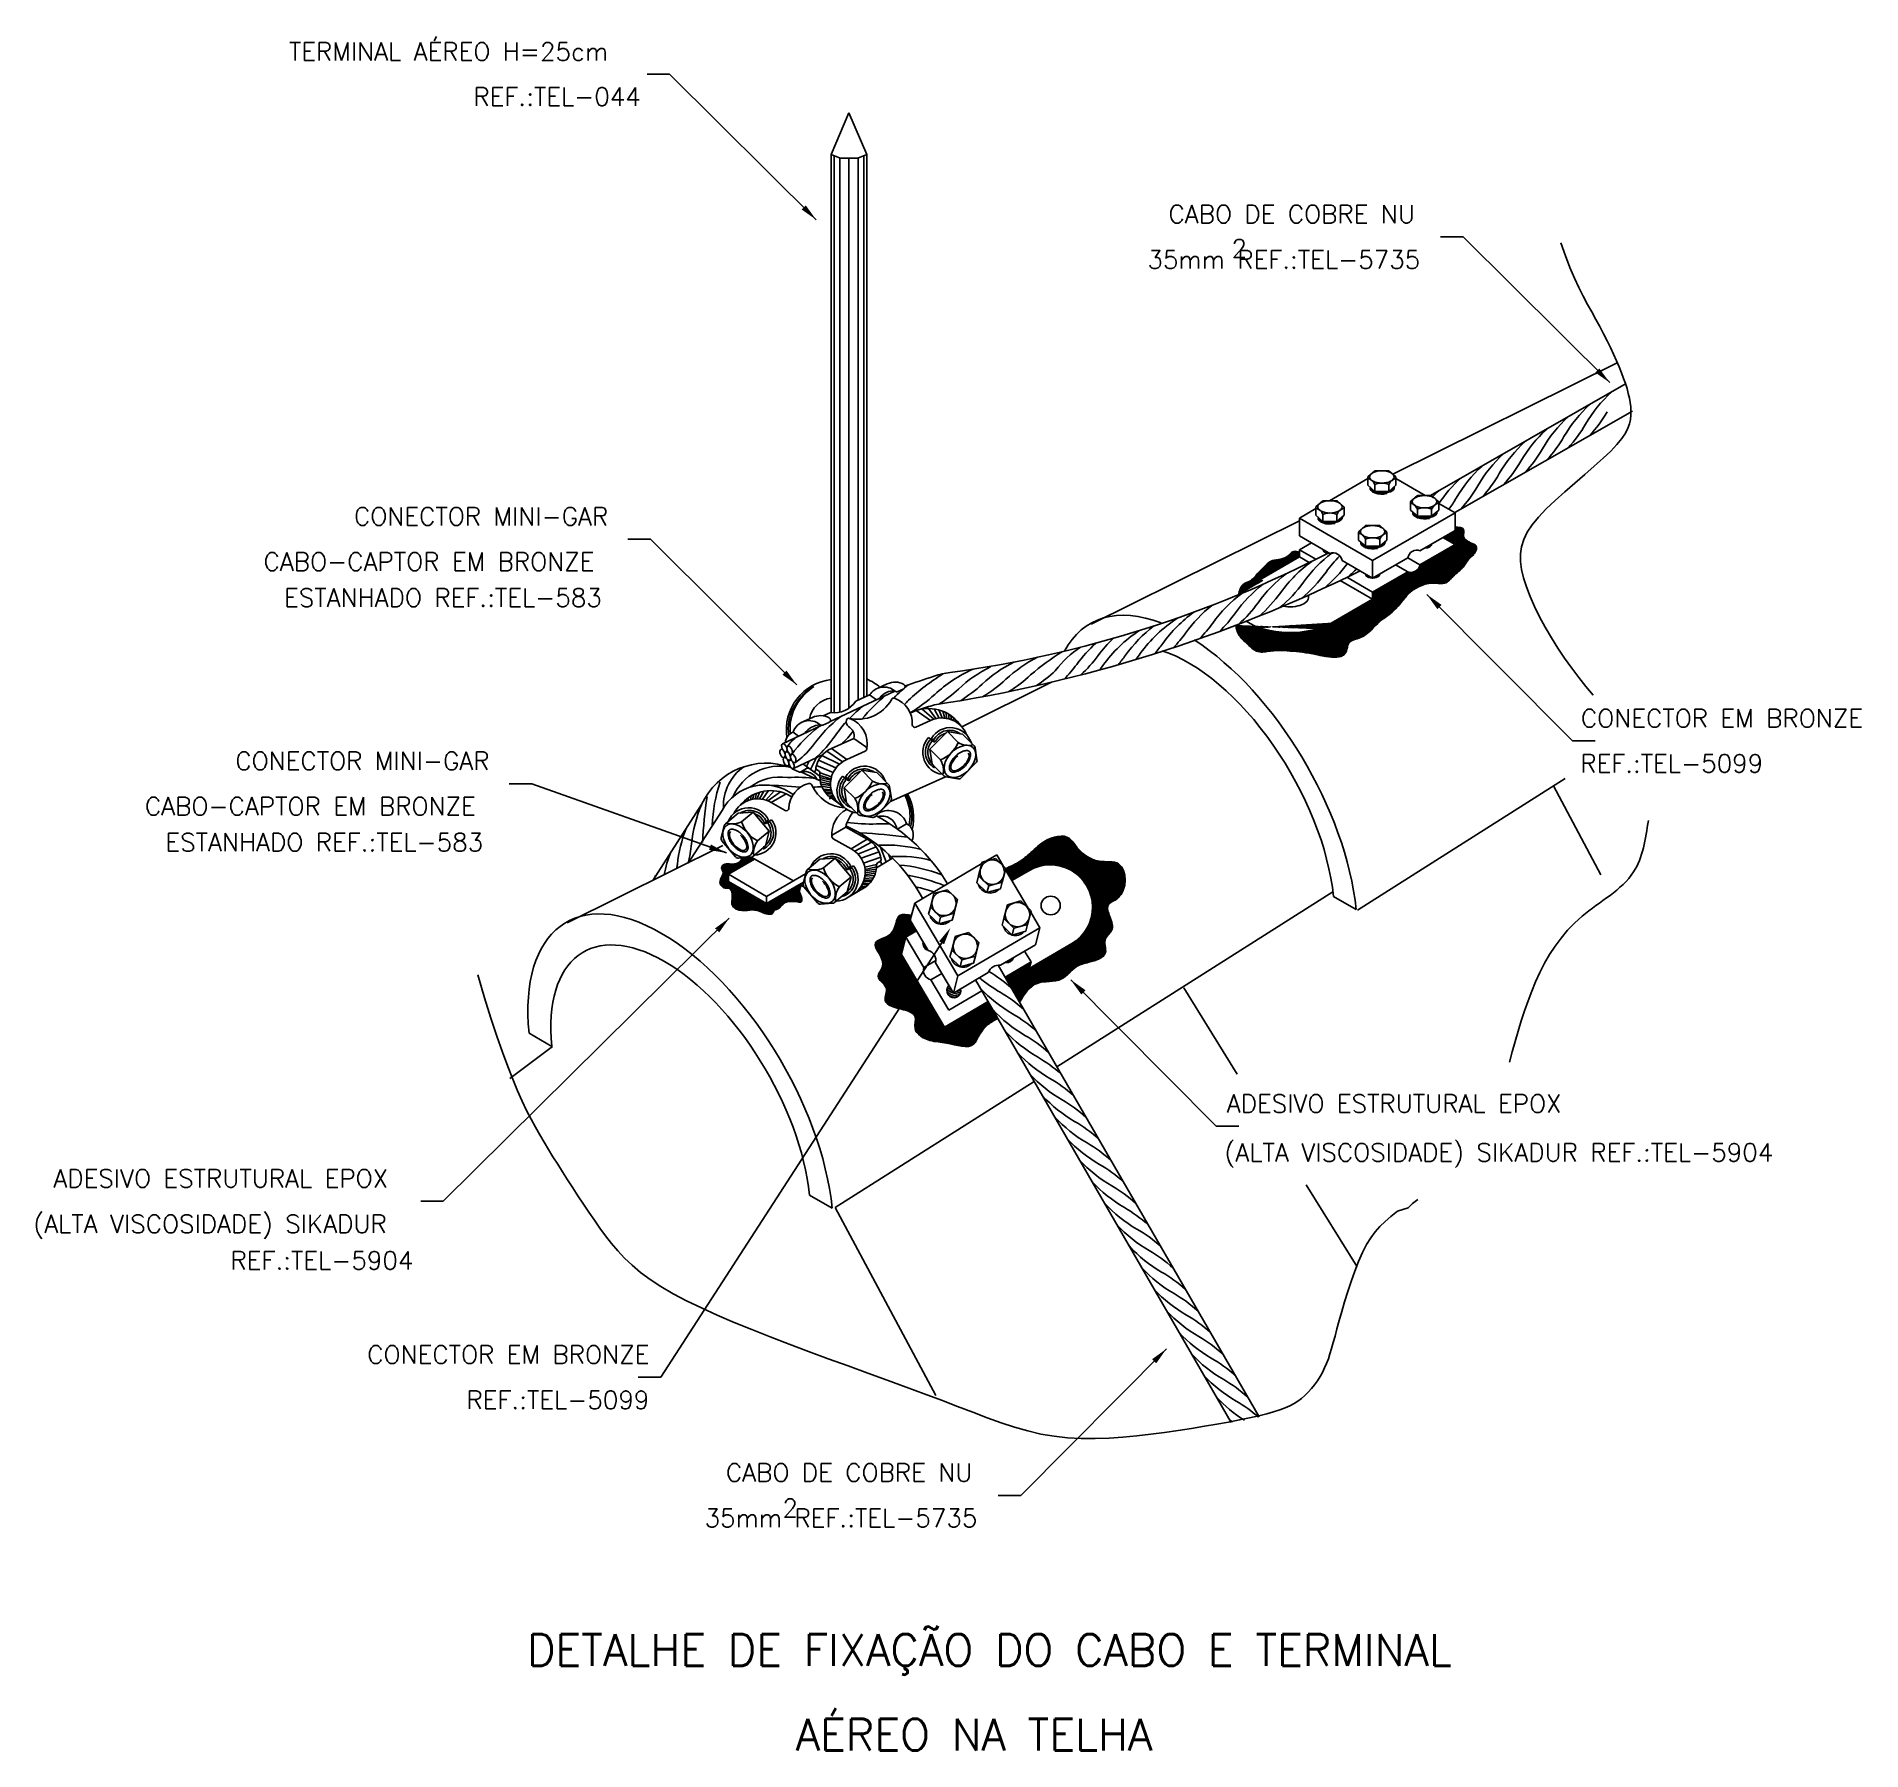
# Model space of a CAD drawing. Header units: millimetres. Extents: x -5949.3 to -5929.1, y -4780.4 to -4761.5.
import ezdxf
from ezdxf.enums import TextEntityAlignment as Align

# ---------------------------------------------------------------- set-up
doc = ezdxf.new("R2010")
doc.units = ezdxf.units.MM
doc.header["$LTSCALE"] = 10
doc.layers.add('Termotécnica', color=7, linetype='Continuous')
doc.styles.add('r140', font='romans.shx')
doc.styles.add('r80', font='romans.shx')
pattern_1 = [(45.0000000000403, (-5939.704448520579, -4791.02338003233), (-0.0008838834764830494, 0.0008838834764901549), [])]

msp = doc.modelspace()

# ---------------------------------------------------------------- texts
at = {"layer": 'Termotécnica', "color": 2, "ltscale": 30, "style": 'r80'}
for s, p in [('TERMINAL AÉREO H=25cm', (-5946.500919373417, -4761.725137288247)), ('REF.:TEL-044', (-5944.460008696927, -4762.223691618159)), ('CABO DE COBRE NU', (-5936.772401817703, -4763.522647838784)), ('2', (-5936.075508007905, -4763.902636352771)), ('35mm REF.:TEL-5735', (-5937.005246529205, -4764.025211500923)), ('CONECTOR MINI-GAR', (-5945.780754938813, -4766.865033938152)), ('CABO-CAPTOR EM BRONZE', (-5946.780893119444, -4767.366164815769)), ('ESTANHADO REF.:TEL-583', (-5946.554255312415, -4767.763728267599)), ('CONECTOR EM BRONZE', (-5932.210845789641, -4769.097510128201)), ('CONECTOR MINI-GAR', (-5947.09303462049, -4769.569125403428)), ('REF.:TEL-5099', (-5932.218037916959, -4769.597298490801)), ('CABO-CAPTOR EM BRONZE', (-5948.093172801122, -4770.070256281046)), ('ESTANHADO REF.:TEL-583', (-5947.866534994094, -4770.467819732876)), ('ADESIVO ESTRUTURAL EPOX', (-5936.127806779572, -4773.358447369261)), ('(ALTA VISCOSIDADE) SIKADUR REF.:TEL-5904', (-5936.152589495555, -4773.898305755111)), ('ADESIVO ESTRUTURAL EPOX', (-5949.105434640003, -4774.186024125593)), ('(ALTA VISCOSIDADE) SIKADUR ', (-5949.326915652322, -4774.688234603862)), ('REF.:TEL-5904', (-5947.146643971338, -4775.092371156983)), ('CABO DE COBRE NU', (-5941.66725832489, -4777.438130289912)), ('2', (-5941.042627193139, -4777.830237904112)), ('35mm REF.:TEL-5735', (-5941.903344188831, -4777.940585596178))]:
    msp.add_text(s, height=0.2, dxfattribs=at).set_placement(p)
for s, p in [('CONECTOR EM BRONZE', (-5942.513700014827, -4776.134217677962)), ('REF.:TEL-5099', (-5942.513992338131, -4776.634410331778))]:
    msp.add_text(s, height=0.2, dxfattribs=at).set_placement(p, align=Align.RIGHT)
at = {"layer": 'Termotécnica', "color": 5, "style": 'r140'}
for s, p in [('DETALHE DE FIXAÇÃO DO CABO E TERMINAL', (-5938.752039175016, -4779.303474648739)), ('AÉREO NA TELHA', (-5938.92361899057, -4780.178474648739))]:
    msp.add_text(s, height=0.35, dxfattribs=at).set_placement(p, align=Align.MIDDLE)

# ---------------------------------------------------------------- hatches: boundary and pattern name
at = {"layer": 'Termotécnica'}
h = msp.add_hatch(dxfattribs=at)
h.set_pattern_fill('ANSI31', color=1, scale=0.01, style=0)
h.set_pattern_definition(pattern_1)
edge = h.paths.add_edge_path()
edge.add_line((-5933.602688335018, -4766.881162663556), (-5933.602688335018, -4766.920607837409))
edge.add_line((-5933.602688335018, -4766.920607837408), (-5933.737788298008, -4766.998607837409))
edge.add_line((-5933.737788298009, -4766.998607837409), (-5933.602688335019, -4767.076607837409))
edge.add_line((-5933.602688335018, -4767.076607837409), (-5933.991100728615, -4767.300857837409))
edge.add_arc((-5934.092425700858, -4767.281357837409), 0.1031843011314361, 250.89339464917128, 349.10660535068143, ccw=False)
edge.add_line((-5934.126200691606, -4767.378857837409), (-5934.514613085204, -4767.603107837409))
edge.add_line((-5934.514613085204, -4767.603107837409), (-5934.514613085204, -4767.681107837408))
edge.add_line((-5934.514613085204, -4767.681107837408), (-5934.971932400656, -4767.945263070334))
edge.add_ellipse((-5935.426537835388, -4767.739607837409), major_axis=(-0.6079498334565869, 0), ratio=0.5094834039578482, start_angle=36.811963469453076, end_angle=138.3974038271725, ccw=False)
edge.add_arc((-5941.754657540883, -4753.021039194785), 16.00799496501793, 290.9557015134109, 291.40171271947764, ccw=False)
edge.add_spline(control_points=[(-5936.02946152289, -4767.970220889967), (-5936.021652790547, -4768.004675733646), (-5936.004110318942, -4768.081607813778), (-5935.90490952136, -4768.17016272026), (-5935.796845059856, -4768.28426671802), (-5935.591125928539, -4768.237523125214), (-5935.400894584316, -4768.25584930695), (-5935.140922795112, -4768.281996830243), (-5934.800797777959, -4768.392903575874), (-5934.79247887041, -4768.135239207374), (-5934.583106363882, -4768.11065580588), (-5934.478151913509, -4767.942893906252), (-5934.300251133187, -4767.837044755403), (-5934.198776110225, -4767.720160204926), (-5934.072148165123, -4767.554338792528), (-5933.888704245984, -4767.486137200066), (-5933.701277896133, -4767.522239655043), (-5933.618413877713, -4767.410684201524), (-5933.515903872794, -4767.342480071025), (-5933.462946209587, -4767.235965334066), (-5933.386301439749, -4767.188954753232), (-5933.350879421871, -4767.099390333086), (-5933.427969213063, -4767.052210554517), (-5933.535206520084, -4767.025518977978), (-5933.486039025987, -4766.888441678705), (-5933.560936623956, -4766.883768005498), (-5933.602688335019, -4766.881162663556)], knot_values=[0.005358078299585613, 0.005358078299585613, 0.005358078299585613, 0.005358078299585613, 1.038088393336205, 2.31301190390651, 3.944300395654402, 5.324852643142931, 8.203910400119957, 9.594842885852152, 13.73953746570393, 14.61267537188949, 16.08767734014381, 18.89783755167406, 20.31311800990023, 22.22173873418022, 23.49666224475051, 26.55029053802949, 27.50976825961863, 28.83041231804639, 30.23036437712096, 31.26208180806992, 32.19495496265292, 33.05355685839739, 33.35339364639393, 34.7686741046201, 35.54824975341113, 36.53023033317016, 36.53023033317016, 36.53023033317016, 36.53023033317016], degree=3, periodic=0)
h = msp.add_hatch(dxfattribs=at)
h.set_pattern_fill('ANSI31', color=1, scale=0.01, style=0)
h.set_pattern_definition(pattern_1)
edge = h.paths.add_edge_path()
edge.add_ellipse((-5935.426537835388, -4767.739607837409), major_axis=(-0.6079498334565869, 0), ratio=0.5094834039578482, start_angle=318.0053580653967, end_angle=339.35947093227463, ccw=False)
edge.add_line((-5935.878370648355, -4767.532372615381), (-5935.325212863147, -4767.213107837409))
edge.add_line((-5935.325212863146, -4767.213107837409), (-5935.325212863146, -4767.1597571165))
edge.add_spline(control_points=[(-5935.325212863146, -4767.1597571165), (-5935.346722559941, -4767.153445393898), (-5935.402796236038, -4767.136991350304), (-5935.476540051844, -4767.25895052394), (-5935.626908757705, -4767.226238436581), (-5935.711500289148, -4767.323267700211), (-5935.786967635573, -4767.390610574879), (-5935.848684203895, -4767.479942389091), (-5935.969698925674, -4767.513521995102), (-5935.988903649337, -4767.589308847244), (-5935.99977502961, -4767.632210151311)], knot_values=[0, 0, 0, 0, 0.6184613495503086, 1.612268258530777, 3.484608929407337, 4.357424370978495, 5.286365483669609, 6.563659513619624, 7.500729580486616, 8.723197510114662, 8.723197510114662, 8.723197510114662, 8.723197510114662], degree=3, periodic=0)
edge.add_arc((-5940.887517495239, -4755.8332605523), 12.77126610991677, 292.5018963306837, 292.5228341265344)
h = msp.add_hatch(dxfattribs=at)
h.set_pattern_fill('ANSI31', color=1, scale=0.01, style=0)
h.set_pattern_definition(pattern_1)
edge = h.paths.add_edge_path()
edge.add_line((-5938.76818875533, -4772.13015654763), (-5939.249739801351, -4772.413391276887))
edge.add_line((-5939.249739801351, -4772.413391276887), (-5939.552386816133, -4771.902054091025))
edge.add_line((-5939.552386816133, -4771.902054091025), (-5939.749875520084, -4772.2072101354))
edge.add_spline(control_points=[(-5939.749875520084, -4772.2072101354), (-5939.734092019296, -4772.211360041082), (-5939.657789385053, -4772.231090861471), (-5939.543835525943, -4772.273735809255), (-5939.613366993157, -4772.467041308773), (-5939.41219421483, -4772.578685161551), (-5939.2021917499, -4772.57512105211), (-5938.951025557547, -4772.678168638152), (-5938.866744275424, -4772.492291058993), (-5938.789183810281, -4772.385433974076), (-5938.698783073638, -4772.3378138015), (-5938.660071201387, -4772.317421644248)], knot_values=[14.24255746719126, 14.24255746719126, 14.24255746719126, 14.24255746719126, 14.63444536771802, 16.11634190697022, 17.37841141912021, 19.51642663948795, 21.38384139169786, 24.39495720275601, 25.31082950775337, 27.03933018643603, 28.33387395803815, 28.33387395803815, 28.33387395803815, 28.33387395803815], degree=3, periodic=0)
edge.add_line((-5938.660071201387, -4772.317421644248), (-5938.76818875533, -4772.13015654763))
edge = h.paths.add_edge_path()
edge.add_spline(control_points=[(-5939.614827652478, -4771.176149473053), (-5939.663517016587, -4771.167476676537), (-5939.79743668333, -4771.143622226181), (-5939.77549621861, -4771.418385520376), (-5940.134469191053, -4771.453401868097), (-5939.855554310222, -4771.700937730069), (-5940.036137862382, -4771.865543798889), (-5939.850348637657, -4771.95948550892), (-5939.951470852169, -4772.1513870822), (-5939.826785579378, -4772.186988418027), (-5939.749875520084, -4772.2072101354)], knot_values=[0, 0, 0, 0, 1.265401926840511, 3.480476844183573, 5.528429576867079, 8.262291126782499, 9.435340660411713, 10.97034613112361, 12.33296072613996, 14.24255746719126, 14.24255746719126, 14.24255746719126, 14.24255746719126], degree=3, periodic=0)
edge.add_line((-5939.749875520084, -4772.2072101354), (-5939.552386816133, -4771.902054091025))
edge.add_line((-5939.552386816133, -4771.902054091025), (-5939.726481823634, -4771.607911915949))
edge.add_line((-5939.726481823634, -4771.607911915949), (-5939.677660669137, -4771.419122364137))
edge.add_line((-5939.677660669136, -4771.419122364137), (-5939.55856124465, -4771.349071445283))
edge.add_line((-5939.55856124465, -4771.349071445283), (-5939.62883951464, -4771.230332812324))
edge.add_line((-5939.62883951464, -4771.230332812324), (-5939.614827652477, -4771.176149473052))
edge = h.paths.add_edge_path()
edge.add_line((-5940.852088346118, -4770.834308635001), (-5941.216992734509, -4771.044986281867))
edge.add_line((-5941.216992734509, -4771.044986281866), (-5941.639959541718, -4770.800786281866))
edge.add_line((-5941.639959541717, -4770.800786281867), (-5941.639959541717, -4770.722386281866))
edge.add_line((-5941.639959541717, -4770.722386281866), (-5941.350163008726, -4770.555072175533))
edge.add_line((-5941.350163008726, -4770.555072175533), (-5941.388267324644, -4770.533709687003))
edge.add_arc((-5941.395636973481, -4770.495412320565), 0.03899999999997948, 274.0699573004755, 280.8924096493304, ccw=False)
edge.add_line((-5941.392868970616, -4770.534313967833), (-5941.490971211257, -4770.541294322191))
edge.add_spline(control_points=[(-5941.490971211258, -4770.541294322192), (-5941.493563534382, -4770.552161914185), (-5941.502588474622, -4770.589529515415), (-5941.558747708148, -4770.608303548051), (-5941.619893286997, -4770.613141563118), (-5941.675932328454, -4770.594687576586), (-5941.730039711674, -4770.650408626585), (-5941.683693378336, -4770.704888860518), (-5941.726451552987, -4770.760396764219), (-5941.743480808136, -4770.831425697556), (-5941.688427127547, -4770.885139491375), (-5941.613230312543, -4770.864728291548), (-5941.58443607499, -4770.974455433397), (-5941.61735468289, -4771.062717153732), (-5941.53099912353, -4771.129584464269), (-5941.434367896522, -4771.123031176992), (-5941.306959480518, -4771.108128530757), (-5941.226146116209, -4771.172919567312), (-5941.147063592928, -4771.160345059237), (-5941.139255945632, -4771.116501047825), (-5941.076484911639, -4771.107466598364), (-5941.022634407418, -4771.012957594066), (-5940.921197403218, -4771.020331870916), (-5940.825686374073, -4771.035772305557), (-5940.827547484893, -4770.967656107137), (-5940.862979554879, -4770.915649224428), (-5940.845842951927, -4770.866142956689), (-5940.836684513633, -4770.842944512246)], knot_values=[0.003232201411415623, 0.003232201411415623, 0.003232201411415623, 0.003232201411415623, 0.3273742467745315, 1.119760616306847, 1.483892131963885, 2.210736928180638, 2.742940615751296, 3.245734222951405, 3.921067017275761, 4.563513122619584, 5.319923503202592, 5.706059801192783, 6.630936781616552, 7.767539968568554, 8.331741537085433, 9.540923416033552, 10.58576281059533, 12.08039955681308, 12.33937786134674, 12.78040202217632, 13.12636983787423, 14.06012939410288, 15.63788730355057, 16.02469108051431, 16.4134904190128, 17.21847308173684, 17.91587941598826, 17.91587941598826, 17.91587941598826, 17.91587941598826], degree=3, periodic=0)
edge.add_line((-5940.836684513633, -4770.842944512246), (-5940.852088346118, -4770.834308635001))
edge = h.paths.add_edge_path()
edge.add_line((-5938.575266573507, -4770.67177410939), (-5938.503712214158, -4770.792668758795))
edge.add_line((-5938.503712214158, -4770.792668758795), (-5938.318923567293, -4770.683981293992))
edge.add_ellipse((-5938.080552556152, -4771.086720974461), major_axis=(-0.4027417581059127, -0.2383722408400901), ratio=0.9999948412653168, start_angle=90.00000000000517, end_angle=270.00000000001387, ccw=False)
edge.add_line((-5937.84218154501, -4771.48946065493), (-5938.312808810645, -4771.766270324983))
edge.add_line((-5938.312808810645, -4771.766270324983), (-5938.293280348847, -4771.690754504258))
edge.add_line((-5938.293280348846, -4771.690754504258), (-5938.580048784462, -4771.859423601526))
edge.add_line((-5938.580048784462, -4771.859423601526), (-5938.420756671673, -4772.135325634121))
edge.add_spline(control_points=[(-5938.420756671673, -4772.135325634121), (-5938.365830030562, -4772.047790940415), (-5938.257385356233, -4771.874966402825), (-5937.950765944638, -4771.937249353778), (-5937.817479827065, -4771.734871545189), (-5937.639852588881, -4771.693390917858), (-5937.417474007175, -4771.631802176036), (-5937.509864211521, -4771.434225071621), (-5937.363848586781, -4771.34235827371), (-5937.416821898304, -4771.203080863833), (-5937.474639622316, -4771.046063965899), (-5937.222424188448, -4770.976910526629), (-5937.23023810826, -4770.542671590467), (-5937.591996337739, -4770.614876064675), (-5937.765304265882, -4770.465157049917), (-5937.897519983524, -4770.264383965009), (-5938.140960312213, -4770.329908855926), (-5938.284804984551, -4770.476602946183), (-5938.422215574838, -4770.593326124066), (-5938.523445849765, -4770.636807117736), (-5938.571569439086, -4770.657477430881)], knot_values=[0, 0, 0, 0, 2.833981957881512, 5.595285716795765, 7.733300937163712, 9.176532639587816, 11.30792518461147, 12.86124150725744, 13.96814969381138, 15.53355426353776, 16.81047216309918, 18.13093379767459, 21.91838677410396, 24.07396298940414, 27.35901815205053, 28.25407245785508, 30.98793400777064, 32.9893362791035, 34.71783695778623, 36.28414929399177, 36.28414929399177, 36.28414929399177, 36.28414929399177], degree=3, periodic=0)
edge.add_line((-5938.571569439086, -4770.657477430881), (-5938.575266573507, -4770.67177410939))

# ---------------------------------------------------------------- linework, layer by layer
at = {"layer": 'Termotécnica', "color": 2, "ltscale": 30}
for p, q in [((-5942.290114137297, -4761.873085744723), (-5942.540114137297, -4761.873085744723)), ((-5940.670045119837, -4763.484072488676), (-5942.290114137297, -4761.873085744723)), ((-5933.513020028857, -4763.675084531003), (-5933.763020028857, -4763.675084531003)), ((-5931.892951011397, -4765.286071274956), (-5933.513020028857, -4763.675084531003)), ((-5942.502991361728, -4767.01747063037), (-5942.752991361728, -4767.01747063037)), ((-5940.882922344268, -4768.628457374324), (-5942.502991361728, -4767.01747063037)), ((-5933.916395498072, -4767.627480019818), (-5932.305408754119, -4769.247549037278)), ((-5932.305408754119, -4769.247549037278), (-5932.055408754119, -4769.247549037278)), ((-5943.815271043407, -4769.721562095647), (-5944.065271043407, -4769.721562095647)), ((-5941.662565422909, -4770.486911964667), (-5943.815271043407, -4769.721562095647)), ((-5941.630383019037, -4771.206292973784), (-5944.79314699183, -4774.338460817811)), ((-5939.227200996608, -4771.39958272741), (-5942.388256733906, -4776.283990015233)), ((-5937.854653065361, -4771.888660207991), (-5936.243666321408, -4773.508729225451)), ((-5936.243666321408, -4773.508729225451), (-5935.993666321408, -4773.508729225451)), ((-5944.79314699183, -4774.338460817811), (-5945.04314699183, -4774.338460817811)), ((-5936.795752055424, -4775.970497964669), (-5938.406738799378, -4777.59056698213)), ((-5942.388256733906, -4776.283990015233), (-5942.638256733906, -4776.283990015233)), ((-5938.406738799378, -4777.59056698213), (-5938.656738799378, -4777.59056698213))]:
    msp.add_line(p, q, dxfattribs=at)
at = {"layer": 'Termotécnica', "color": 2}
for p, q in [((-5940.306467577146, -4762.303389886486), (-5940.50371251144, -4762.761588339275)), ((-5940.306467577146, -4762.303389886486), (-5940.110595839163, -4762.764108921117)), ((-5940.50371251144, -4762.761588339275), (-5940.405839471922, -4762.803197149715)), ((-5940.50371251144, -4768.934484838649), (-5940.50371251144, -4762.761588339275)), ((-5940.209344284769, -4762.804548866342), (-5940.110595839163, -4762.764108921117)), ((-5940.110595839163, -4768.753471040971), (-5940.110595839163, -4762.764108921117)), ((-5940.405839471922, -4762.803197149715), (-5940.209344284769, -4762.804548866342)), ((-5933.87596814695, -4766.534522228559), (-5931.70998260654, -4765.296652180098)), ((-5933.60589770095, -4766.723754909123), (-5931.639305038651, -4765.599838747745)), ((-5934.99339070614, -4766.592530225738), (-5934.568928974835, -4766.347467130909)), ((-5934.568928974835, -4766.335061383323), (-5934.568928974835, -4766.421541340804)), ((-5934.495300721562, -4766.2641911484), (-5934.56353954071, -4766.323267132838)), ((-5934.485090155687, -4766.260385398885), (-5934.340770826134, -4766.260385398885)), ((-5934.330560045551, -4766.26419133428), (-5934.262318194253, -4766.32327211716)), ((-5934.256928974834, -4766.335066181765), (-5934.256928974834, -4766.421541340804)), ((-5933.93254144527, -4766.535167055412), (-5934.256928974834, -4766.347881827895)), ((-5935.06947556427, -4766.5956911484), (-5935.137714383419, -4766.654767132838)), ((-5935.059264998396, -4766.591885398885), (-5934.914945668842, -4766.591885398885)), ((-5934.90473488826, -4766.595691334281), (-5934.836493036962, -4766.65477211716)), ((-5934.568928974835, -4766.421541340804), (-5934.490904690665, -4766.489091322299)), ((-5934.490904690665, -4766.410978005282), (-5934.490904690665, -4766.489091322299)), ((-5934.490904690665, -4766.489091322299), (-5934.334956129432, -4766.489091322299)), ((-5934.358651578513, -4766.499631760452), (-5934.363498129546, -4766.489091322299)), ((-5934.354618033887, -4766.502484132324), (-5934.360672787633, -4766.489091322299)), ((-5934.358650575221, -4766.51280823705), (-5934.358650575221, -4766.499631538021)), ((-5934.354616027303, -4766.502483687464), (-5934.354616027303, -4766.489306988434)), ((-5934.334956129432, -4766.410978005282), (-5934.334956129432, -4766.489091322299)), ((-5934.256928974834, -4766.421541340804), (-5934.334956129432, -4766.489091322299)), ((-5934.022810018728, -4766.538327978074), (-5934.091048837877, -4766.597403962512)), ((-5934.012599452853, -4766.534522228559), (-5933.8682801233, -4766.534522228559)), ((-5933.858069342717, -4766.538328163954), (-5933.789827491419, -4766.597408946834)), ((-5935.325212863146, -4766.784107837409), (-5935.143103788037, -4766.678967113872)), ((-5935.325212863146, -4766.979107837408), (-5935.325212863146, -4766.784107837409)), ((-5934.514613085204, -4767.252107837408), (-5935.325212863146, -4766.784107837409)), ((-5935.143103817544, -4766.666561383323), (-5935.143103817544, -4766.753041340804)), ((-5935.143103817544, -4766.753041340804), (-5935.065079533374, -4766.820591322299)), ((-5935.065079533374, -4766.742478005282), (-5935.065079533374, -4766.820591322299)), ((-5934.909130972142, -4766.742478005282), (-5934.909130972142, -4766.820591322299)), ((-5934.831103817544, -4766.753041340804), (-5934.909130972142, -4766.820591322299)), ((-5934.831103817544, -4766.666566181765), (-5934.831103817544, -4766.753041340804)), ((-5934.514613085204, -4767.252107837408), (-5933.602688335018, -4766.725607837408)), ((-5934.096438272002, -4766.609198212997), (-5934.096438272002, -4766.695678170478)), ((-5934.096438272002, -4766.695678170478), (-5934.018413987831, -4766.763228151973)), ((-5934.018413987831, -4766.685114834956), (-5934.018413987831, -4766.763228151973)), ((-5934.018413987831, -4766.763228151973), (-5933.862465426599, -4766.763228151973)), ((-5933.88616087568, -4766.773768590126), (-5933.891007426712, -4766.763228151973)), ((-5933.882127331053, -4766.776620961998), (-5933.8881820848, -4766.763228151973)), ((-5933.886159872387, -4766.786945066724), (-5933.886159872387, -4766.773768367695)), ((-5933.882125324469, -4766.776620517137), (-5933.882125324469, -4766.763443818108)), ((-5933.862465426599, -4766.685114834956), (-5933.862465426599, -4766.763228151973)), ((-5933.784438272001, -4766.695678170478), (-5933.862465426599, -4766.763228151973)), ((-5933.784438272001, -4766.609203011439), (-5933.784438272001, -4766.695678170478)), ((-5933.602688335018, -4766.725607837408), (-5933.784438242494, -4766.620674479402)), ((-5933.602688335018, -4766.920607837408), (-5933.602688335018, -4766.725607837408)), ((-5934.987462955669, -4767.174107837409), (-5935.325212863146, -4766.979107837408)), ((-5935.065079533374, -4766.820591322299), (-5934.909130972142, -4766.820591322299)), ((-5934.932826421222, -4766.831131760452), (-5934.937672972254, -4766.820591322299)), ((-5934.928792876596, -4766.833984132324), (-5934.934847630343, -4766.820591322299)), ((-5934.93282541793, -4766.84430823705), (-5934.93282541793, -4766.831131538022)), ((-5934.928790870012, -4766.833983687464), (-5934.928790870012, -4766.820806988434)), ((-5934.670613114711, -4766.940698212997), (-5934.670613114711, -4767.027178170477)), ((-5934.596984861437, -4766.869827978073), (-5934.665223680586, -4766.928903962511)), ((-5934.586774295562, -4766.866022228559), (-5934.442454966009, -4766.866022228559)), ((-5934.432244185426, -4766.869828163954), (-5934.364002334128, -4766.928908946834)), ((-5934.358613114711, -4766.940703011438), (-5934.358613114711, -4767.027178170477)), ((-5933.991100728615, -4767.144857837408), (-5933.602688335018, -4766.920607837408)), ((-5933.602688335018, -4767.076607837408), (-5933.737788298009, -4766.998607837409)), ((-5935.325212863146, -4767.135107837408), (-5935.190112900154, -4767.057107837409)), ((-5935.143889894286, -4767.239794702289), (-5935.325212863146, -4767.135107837408)), ((-5935.325212863146, -4767.213107837409), (-5935.325212863146, -4767.135107837408)), ((-5935.062855632503, -4767.139042015328), (-5935.055566129445, -4767.134789805211)), ((-5934.670613114711, -4767.027178170477), (-5934.592588830541, -4767.094728151973)), ((-5934.592588830541, -4767.016614834956), (-5934.592588830541, -4767.094728151973)), ((-5934.592588830541, -4767.094728151973), (-5934.436640269308, -4767.094728151973)), ((-5934.460335718389, -4767.105268590126), (-5934.465182269421, -4767.094728151973)), ((-5934.456302173762, -4767.108120961998), (-5934.462356927509, -4767.094728151973)), ((-5934.460334715097, -4767.118445066724), (-5934.460334715097, -4767.105268367695)), ((-5934.456300167179, -4767.108120517138), (-5934.456300167179, -4767.094943818108)), ((-5934.436640269308, -4767.016614834956), (-5934.436640269308, -4767.094728151973)), ((-5934.358613114711, -4767.027178170477), (-5934.436640269308, -4767.094728151973)), ((-5933.991100728615, -4767.300857837408), (-5933.602688335018, -4767.076607837408)), ((-5933.87856840834, -4767.086198893099), (-5933.869242903677, -4767.090095061063)), ((-5933.602688335018, -4767.271607837409), (-5933.602688335018, -4767.076607837408)), ((-5935.878370648355, -4767.532372615381), (-5935.325212863146, -4767.213107837409)), ((-5935.325212863146, -4767.213107837409), (-5935.216444782101, -4767.275905118278)), ((-5934.972022547664, -4768.06219331369), (-5933.602688335018, -4767.271607837409)), ((-5934.972017547664, -4768.062201973944), (-5933.602683335018, -4767.271616497663)), ((-5934.514613085204, -4767.447107837408), (-5934.852362992679, -4767.252107837408)), ((-5934.581929535293, -4767.408203153584), (-5934.589923634045, -4767.412901439692)), ((-5934.514613085204, -4767.447107837408), (-5934.126200691606, -4767.222857837408)), ((-5934.514613085204, -4767.447107837408), (-5934.514613085204, -4767.252107837408)), ((-5934.514613085204, -4767.603107837408), (-5934.126200691606, -4767.378857837408)), ((-5934.126200691606, -4767.378857837408), (-5934.261300654596, -4767.300857837408)), ((-5933.991100728615, -4767.300857837408), (-5934.126200691606, -4767.222857837408)), ((-5934.872834636011, -4767.47428852862), (-5934.514613085204, -4767.681107837408)), ((-5934.514613085204, -4767.603107837408), (-5934.79901533816, -4767.438908120105)), ((-5934.577230006876, -4767.42739045664), (-5934.579183243309, -4767.428544852298)), ((-5934.514613085204, -4767.681107837408), (-5934.514613085204, -4767.603107837408)), ((-5934.452678182584, -4767.417694418013), (-5934.443483131688, -4767.421532586729)), ((-5934.971932400655, -4767.945263070334), (-5934.514613085204, -4767.681107837408)), ((-5939.986651183954, -4768.664876167509), (-5939.882413476576, -4768.618053874803)), ((-5940.516188354662, -4769.032838491681), (-5939.797905965493, -4768.696176439756)), ((-5940.230717867672, -4768.807428374846), (-5940.078433418446, -4768.739024078209)), ((-5940.145368740856, -4768.769090599596), (-5940.145400303203, -4768.769125437621)), ((-5940.085328371798, -4768.742121206226), (-5940.085300303203, -4768.742125437621)), ((-5940.003805743036, -4768.792682553011), (-5940.078433418446, -4768.739024078209)), ((-5939.767853420411, -4768.701269530916), (-5939.700929992533, -4768.671208352405)), ((-5940.833708905721, -4769.045364050306), (-5940.709193797195, -4768.989433399062)), ((-5940.592802076154, -4768.970072136114), (-5940.51120015276, -4768.933417558432)), ((-5940.557045538029, -4768.954010740134), (-5940.557000303203, -4768.954025437622)), ((-5939.6286803641, -4768.940935779483), (-5939.561651373476, -4768.910827183488)), ((-5939.567539276509, -4769.095494570665), (-5939.405837232497, -4769.022860006587)), ((-5939.405837232497, -4769.022860006587), (-5939.561651373476, -4768.910827183488)), ((-5941.040967425006, -4769.278804703988), (-5940.606233211401, -4769.075042904169)), ((-5940.86330523313, -4769.195533668851), (-5940.925149927768, -4769.151066358692)), ((-5940.594633741029, -4769.072649055176), (-5940.52771031315, -4769.042587876665)), ((-5940.500144946432, -4769.332386923063), (-5940.251114729378, -4769.220525620575)), ((-5940.12093737631, -4769.314125189113), (-5940.251114729378, -4769.220525620575)), ((-5939.412135498968, -4769.338166542515), (-5939.218716745235, -4769.145354298473)), ((-5939.05250760133, -4769.172147210405), (-5939.218716745235, -4769.145354298473)), ((-5939.09968079169, -4769.264764691202), (-5939.218584890223, -4769.145486568246)), ((-5938.923029381692, -4769.302032716392), (-5939.05250760133, -4769.172147210405)), ((-5940.918998685297, -4769.551078355257), (-5940.599629559083, -4769.401388669175)), ((-5940.579222674304, -4769.381769029216), (-5940.57898855175, -4769.381307053201)), ((-5940.33150327318, -4769.453642944036), (-5940.500144946432, -4769.332386923063)), ((-5940.33150327318, -4769.453642944036), (-5940.12568839404, -4769.361193438413)), ((-5939.385864723927, -4769.50445901386), (-5939.412135498968, -4769.338166542515)), ((-5939.292899840053, -4769.457777268809), (-5939.411871788945, -4769.338431082064)), ((-5938.912127563889, -4769.32348082148), (-5938.890935541455, -4769.457625085501)), ((-5940.859936641261, -4769.590715347064), (-5940.926860069138, -4769.560654168554)), ((-5940.838738240728, -4769.591210050528), (-5940.625289959507, -4769.687523261616)), ((-5940.629223895975, -4769.637053249737), (-5940.815962836143, -4769.502785008627)), ((-5940.777125886212, -4769.530709387723), (-5940.746466630012, -4769.470211837253)), ((-5940.732262329167, -4769.562966992317), (-5940.6696406126, -4769.439400378902)), ((-5940.687398772123, -4769.595224596912), (-5940.669167038096, -4769.559249319423)), ((-5940.636070782864, -4769.584152354804), (-5940.664658350222, -4769.563597443315)), ((-5940.358893628022, -4769.764936280678), (-5940.165474874288, -4769.572124036635)), ((-5939.999265730384, -4769.598916948567), (-5940.165474874288, -4769.572124036635)), ((-5940.046438920744, -4769.691534429364), (-5940.165343019276, -4769.572256306409)), ((-5939.869787510745, -4769.728802454555), (-5939.999265730384, -4769.598916948567)), ((-5939.256386504288, -4769.634344519847), (-5939.385864723927, -4769.50445901386)), ((-5939.067155197644, -4769.656044348279), (-5938.901923969588, -4769.491331241343)), ((-5941.167481932394, -4769.92946366542), (-5941.002347161842, -4769.831688885774)), ((-5940.938252078837, -4769.867622623005), (-5941.002347161842, -4769.831688885774)), ((-5940.33262285298, -4769.931228752022), (-5940.358893628022, -4769.764936280678)), ((-5940.239657969106, -4769.884547006972), (-5940.358629917999, -4769.765200820227)), ((-5939.858885692943, -4769.750250559642), (-5939.837693670509, -4769.884394823664)), ((-5939.239960948814, -4769.644509546286), (-5939.848387400277, -4769.917807205236)), ((-5939.234972743774, -4769.645313644876), (-5939.100895698059, -4769.666926862979)), ((-5932.516310562783, -4769.744425856242), (-5931.99072350453, -4770.727119539758)), ((-5941.936838203166, -4769.950275191445), (-5942.477098745434, -4770.791433694716)), ((-5941.71050538115, -4770.016670533471), (-5942.085016363816, -4770.599765305331)), ((-5941.012857704332, -4770.016150913805), (-5941.167481932394, -4769.92946366542)), ((-5940.203144633342, -4770.06111425801), (-5940.33262285298, -4769.931228752022)), ((-5940.013913326698, -4770.082814086442), (-5939.848682098642, -4769.918100979505)), ((-5941.685904058367, -4770.185120878358), (-5941.718907747157, -4770.316857516811)), ((-5941.673143290675, -4770.164723975377), (-5941.532657621569, -4770.046831520987)), ((-5941.532657621569, -4770.046831520987), (-5941.364727386779, -4770.034882634411)), ((-5941.493883051941, -4770.143267201044), (-5941.364870451301, -4770.03500269098)), ((-5941.189168062978, -4770.244086600853), (-5941.364727386779, -4770.034882634411)), ((-5940.481026536296, -4770.282992463964), (-5940.34306211795, -4770.201305000096)), ((-5940.104932134428, -4770.33480822458), (-5940.34306211795, -4770.201305000096)), ((-5940.181730872828, -4770.072083383038), (-5940.047653827112, -4770.093696601142)), ((-5939.768979155442, -4770.223887887307), (-5939.669299893291, -4770.164868712487)), ((-5941.560976966527, -4770.530121296198), (-5941.710951475764, -4770.351405284321)), ((-5941.370566886384, -4770.52528690396), (-5941.230081217278, -4770.407394449569)), ((-5941.318540411246, -4770.352653003139), (-5941.189454192021, -4770.244326713992)), ((-5941.230081217278, -4770.407394449569), (-5941.189168062978, -4770.244086600853)), ((-5940.283661766046, -4770.440632396492), (-5940.480467978393, -4770.330296589308)), ((-5940.283661766046, -4770.440632396492), (-5940.104932134428, -4770.33480822458)), ((-5939.894175663531, -4770.585062810313), (-5939.958934335703, -4770.423055089469)), ((-5941.639959541717, -4770.722386281866), (-5941.350163008726, -4770.555072175533)), ((-5941.392868970616, -4770.534313967833), (-5941.528334380268, -4770.543952856369)), ((-5941.388267324644, -4770.533709687003), (-5940.920982230289, -4770.795684537572)), ((-5940.767958256908, -4770.673765642615), (-5940.627472587802, -4770.555873188225)), ((-5940.627472587802, -4770.555873188225), (-5940.459542353012, -4770.543924301648)), ((-5940.588698018174, -4770.652308868282), (-5940.459685417533, -4770.544044358218)), ((-5940.283983029211, -4770.75312826809), (-5940.459542353012, -4770.543924301648)), ((-5940.00337774183, -4770.649720357036), (-5939.824193432847, -4770.543626974834)), ((-5939.991866877263, -4770.597634998809), (-5939.961569233245, -4770.579696042297)), ((-5939.941722908937, -4770.61321509724), (-5939.956692739717, -4770.575764851815)), ((-5939.846628418126, -4770.556910523385), (-5939.869090469984, -4770.500716878502)), ((-5939.580018360144, -4771.041543260511), (-5938.836956688838, -4770.604495364899)), ((-5938.872220839226, -4770.740860496274), (-5938.833163915629, -4770.589828854823)), ((-5938.833163915629, -4770.589828854823), (-5938.682838215559, -4770.548137322127)), ((-5938.793155900532, -4770.578732977879), (-5938.672380062136, -4770.507696039695)), ((-5938.682838215559, -4770.548137322127), (-5938.571569439086, -4770.657477430881)), ((-5938.600631061001, -4770.628919546077), (-5938.672380062135, -4770.507696039695)), ((-5941.216992734508, -4770.966586281866), (-5941.639959541717, -4770.722386281866)), ((-5941.639959541717, -4770.800786281866), (-5941.639959541717, -4770.722386281866)), ((-5941.216992734508, -4771.044986281866), (-5941.639959541717, -4770.800786281866)), ((-5941.216992734508, -4770.966586281866), (-5940.786735325542, -4770.718177050979)), ((-5941.216992734508, -4771.044986281866), (-5940.809698091138, -4770.809834609876)), ((-5940.852088346118, -4770.834308635), (-5940.806033929221, -4770.860128202391)), ((-5940.780719024599, -4770.694162545596), (-5940.813722713389, -4770.825899184048)), ((-5940.786735325542, -4770.718177050979), (-5940.782293466848, -4770.715612542665)), ((-5940.413355377478, -4770.861694670376), (-5940.284269158253, -4770.75336838123)), ((-5940.324896183511, -4770.916436116807), (-5940.283983029211, -4770.75312826809)), ((-5938.872220839226, -4770.740860496274), (-5938.891749301024, -4770.816376316999)), ((-5938.780480524551, -4770.925716425752), (-5938.891749301024, -4770.816376316999)), ((-5938.760952062753, -4770.850200605028), (-5938.872220839226, -4770.740860496274)), ((-5938.610626362683, -4770.808509072331), (-5938.760952062753, -4770.850200605028)), ((-5938.610626362683, -4770.808509072331), (-5938.630154824482, -4770.884024893056)), ((-5938.571569439086, -4770.657477430881), (-5938.610626362683, -4770.808509072331)), ((-5938.324089231014, -4771.096150723693), (-5938.575266573507, -4770.67177410939)), ((-5938.503712214158, -4770.792668758794), (-5938.318923567292, -4770.683981293992)), ((-5941.216992734508, -4771.044986281866), (-5941.216992734508, -4770.966586281866)), ((-5940.65579193276, -4771.039162963435), (-5940.805766441997, -4770.860446951559)), ((-5940.487683936849, -4771.04335563507), (-5940.623149346501, -4771.052994523607)), ((-5940.465381852617, -4771.034328571197), (-5940.324896183511, -4770.916436116807)), ((-5940.299493552316, -4770.967577033748), (-5940.120763920697, -4770.861752861835)), ((-5939.62883951464, -4771.230332812324), (-5939.580018360144, -4771.041543260511)), ((-5939.103276337862, -4771.847022621449), (-5939.580018360144, -4771.041543260511)), ((-5939.406068943445, -4771.086526742201), (-5939.367012019848, -4770.935495100751)), ((-5939.367012019848, -4770.935495100751), (-5939.216686319778, -4770.893803568055)), ((-5939.216686319778, -4770.893803568055), (-5939.105417543306, -4771.003143676809)), ((-5939.105417543306, -4771.003143676809), (-5939.144474466902, -4771.154175318259)), ((-5938.760952062753, -4770.850200605028), (-5938.780480524551, -4770.925716425752)), ((-5938.630154824482, -4770.884024893056), (-5938.780480524551, -4770.925716425752)), ((-5938.554367099135, -4771.059275932333), (-5938.404041399065, -4771.017584399637)), ((-5938.404041399065, -4771.017584399637), (-5938.292772622593, -4771.12692450839)), ((-5939.430098028046, -4771.566116439803), (-5939.62883951464, -4771.230332812324)), ((-5939.406068943445, -4771.086526742201), (-5939.425597405243, -4771.162042562926)), ((-5939.31432862877, -4771.271382671681), (-5939.425597405243, -4771.162042562926)), ((-5939.294800166972, -4771.195866850955), (-5939.406068943445, -4771.086526742201)), ((-5939.294800166972, -4771.195866850955), (-5939.31432862877, -4771.271382671681)), ((-5939.164002928701, -4771.229691138984), (-5939.31432862877, -4771.271382671681)), ((-5939.144474466902, -4771.154175318259), (-5939.294800166972, -4771.195866850955)), ((-5939.144474466902, -4771.154175318259), (-5939.164002928701, -4771.229691138984)), ((-5938.593424022732, -4771.210307573783), (-5938.612952484531, -4771.285823394508)), ((-5938.593424022732, -4771.210307573783), (-5938.554367099135, -4771.059275932333)), ((-5938.48215524626, -4771.319647682537), (-5938.593424022732, -4771.210307573783)), ((-5938.292772622593, -4771.12692450839), (-5938.33182954619, -4771.277956149841)), ((-5938.195638039852, -4771.313175400632), (-5938.296756629792, -4771.142330513048)), ((-5939.726481823633, -4771.607911915949), (-5939.677660669136, -4771.419122364136)), ((-5939.677660669136, -4771.419122364136), (-5939.558561244649, -4771.349071445283)), ((-5939.478919182542, -4771.754905991616), (-5939.677660669136, -4771.419122364136)), ((-5939.169960947332, -4771.560633648563), (-5939.130904023735, -4771.409602007112)), ((-5939.130904023735, -4771.409602007112), (-5938.980578323665, -4771.367910474416)), ((-5939.103276337862, -4771.847022621449), (-5938.195638039852, -4771.313175400632)), ((-5938.980578323665, -4771.367910474416), (-5938.869309547193, -4771.47725058317)), ((-5938.501683708058, -4771.395163503262), (-5938.612952484531, -4771.285823394508)), ((-5938.48215524626, -4771.319647682537), (-5938.501683708058, -4771.395163503262)), ((-5938.351358007988, -4771.353471970566), (-5938.501683708058, -4771.395163503262)), ((-5938.33182954619, -4771.277956149841), (-5938.48215524626, -4771.319647682537)), ((-5938.33182954619, -4771.277956149841), (-5938.351358007988, -4771.353471970566)), ((-5938.244459194349, -4771.501964952444), (-5938.195638039852, -4771.313175400632)), ((-5939.24973980135, -4772.413391276887), (-5939.726481823633, -4771.607911915949)), ((-5939.169960947332, -4771.560633648563), (-5939.18948940913, -4771.636149469287)), ((-5939.078220632658, -4771.745489578041), (-5939.18948940913, -4771.636149469287)), ((-5939.058692170859, -4771.669973757316), (-5939.169960947332, -4771.560633648563)), ((-5938.90836647079, -4771.628282224619), (-5939.058692170859, -4771.669973757316)), ((-5938.90836647079, -4771.628282224619), (-5938.927894932588, -4771.703798045345)), ((-5938.869309547193, -4771.47725058317), (-5938.90836647079, -4771.628282224619)), ((-5938.631045876834, -4771.729344324273), (-5938.244459194349, -4771.501964952444)), ((-5938.511438386692, -4771.979143229833), (-5937.871474237708, -4771.602734386016)), ((-5938.293280348846, -4771.690754504257), (-5938.363558618836, -4771.572015871298)), ((-5938.312808810644, -4771.766270324982), (-5937.84218154501, -4771.489460654929)), ((-5939.479103800553, -4771.755014578718), (-5939.346259641982, -4771.676879395342)), ((-5939.399745419416, -4771.889094511124), (-5939.280461376919, -4771.818935005168)), ((-5939.152097492358, -4772.035812173261), (-5939.350640366205, -4771.700364111898)), ((-5939.152097492358, -4772.035812173261), (-5938.765510809872, -4771.808432801432)), ((-5939.152097492358, -4772.035812173261), (-5939.103276337862, -4771.847022621449)), ((-5939.058692170859, -4771.669973757316), (-5939.078220632658, -4771.745489578041)), ((-5938.927894932588, -4771.703798045345), (-5939.078220632658, -4771.745489578041)), ((-5935.771509193879, -4776.723956867483), (-5938.655704887744, -4771.728383386737)), ((-5938.580048784462, -4771.859423601525), (-5938.293280348846, -4771.690754504257)), ((-5938.312808810644, -4771.766270324982), (-5938.293280348846, -4771.690754504257)), ((-5939.200918646854, -4772.224601725074), (-5939.399560801406, -4771.888985924023)), ((-5939.200918646854, -4772.224601725074), (-5938.837179691351, -4772.010660741177)), ((-5936.081195819679, -4776.784164831755), (-5938.906170627373, -4771.891164934726)), ((-5936.011458397879, -4772.931421558514), (-5936.604157911753, -4771.977724729015)), ((-5939.24973980135, -4772.413391276887), (-5938.768188755329, -4772.13015654763)), ((-5943.584572800218, -4772.628066989463), (-5944.056369674464, -4772.980167252471)), ((-5934.686591468791, -4775.063229262427), (-5935.250602934458, -4774.155693598879)), ((-5940.457676109118, -4774.408876820486), (-5939.346925219234, -4776.485655284318))]:
    msp.add_line(p, q, dxfattribs=at)
at = {"layer": 'Termotécnica', "color": 1}
for p, q in [((-5940.471712511441, -4768.936767055318), (-5940.471712511441, -4762.775192514036)), ((-5940.407712511441, -4768.930335026742), (-5940.407712511441, -4762.80240086356)), ((-5940.307591878346, -4768.886880443673), (-5940.307591878346, -4762.803873008029)), ((-5940.206595839163, -4768.79659305711), (-5940.206595839163, -4762.803423309489)), ((-5940.142595839163, -4768.76784504635), (-5940.142595839163, -4762.777213717241)), ((-5939.367522616242, -4769.00776418583), (-5939.498125285215, -4768.895443488002)), ((-5939.344138148163, -4769.001444305231), (-5939.42611450735, -4768.889780796699)), ((-5939.308810728278, -4768.995678886278), (-5939.363895654829, -4768.894594498192)), ((-5939.275075238758, -4768.994216126757), (-5939.313062977145, -4768.905398909486)), ((-5939.247160129267, -4768.995942660809), (-5939.267943361203, -4768.920577673141)), ((-5939.224673684978, -4768.999296991742), (-5939.236588709867, -4768.934549749813)), ((-5939.196992423122, -4769.005931396419), (-5939.206846368749, -4768.950720184281)), ((-5939.174242276865, -4769.013585569359), (-5939.178451348474, -4768.969170896178)), ((-5939.147346647761, -4769.025449899666), (-5939.150267683176, -4768.990885098618)), ((-5939.125363102191, -4769.037698399662), (-5939.12578931464, -4769.013044913228)), ((-5939.401996193782, -4769.229133130155), (-5939.42690814248, -4769.211221046412)), ((-5939.384245781236, -4769.245330897795), (-5939.395431911485, -4769.220427876089)), ((-5939.370519962788, -4769.238339959831), (-5939.395431911485, -4769.220427876089)), ((-5940.412777548381, -4769.504961406276), (-5940.605193959926, -4769.407447638977)), ((-5940.376460862994, -4769.477364066792), (-5940.55036692828, -4769.359578565075)), ((-5939.390810063534, -4769.25403615186), (-5939.401996193782, -4769.229133130155)), ((-5939.384245781236, -4769.245330897795), (-5939.359333832538, -4769.263242981538)), ((-5939.359333832538, -4769.263242981538), (-5939.370519962788, -4769.238339959831)), ((-5939.349879683255, -4769.250705316678), (-5939.359333832538, -4769.263242981538)), ((-5940.483032732848, -4769.598851542763), (-5940.667216160508, -4769.517917037614)), ((-5940.451301384825, -4769.546595656075), (-5940.64305710042, -4769.460783481355)), ((-5940.505472653345, -4769.666635545143), (-5940.629055125598, -4769.629276583131)), ((-5940.499801464517, -4769.643331462518), (-5940.626983970121, -4769.601495296174)), ((-5941.345842384025, -4769.889928922311), (-5941.32823287998, -4769.826493297281)), ((-5941.323147078198, -4769.888581774868), (-5941.295762780692, -4769.815356612895)), ((-5941.295188836194, -4769.889337394969), (-5941.249474939341, -4769.804238593649)), ((-5941.2617159509, -4769.893785863099), (-5941.197884434485, -4769.797984296515)), ((-5941.227038941684, -4769.902661204398), (-5941.135483830627, -4769.798706770905)), ((-5941.204307003602, -4769.911029790255), (-5941.064258861789, -4769.810732660298)), ((-5940.508227381585, -4769.682662783966), (-5940.6289311703, -4769.652885466533)), ((-5940.510457294703, -4769.70342359112), (-5940.627034888435, -4769.675424570369)), ((-5940.511196808296, -4769.726876142077), (-5940.622938644891, -4769.700038549179)), ((-5940.510673939954, -4769.742097631519), (-5940.615988367824, -4769.726767398109)), ((-5940.508149913601, -4769.766679496431), (-5940.607671468689, -4769.750023443895)), ((-5940.504353731357, -4769.787494495972), (-5940.593322801178, -4769.780302197145)), ((-5940.5010477245, -4769.800999958989), (-5940.581964040699, -4769.799365547769)), ((-5940.495508172061, -4769.819161710712), (-5940.565132841685, -4769.822735678051)), ((-5940.351842792604, -4769.655792508945), (-5940.376754741302, -4769.637880425202)), ((-5940.358629917999, -4769.765200820227), (-5940.358843972087, -4769.765250599846)), ((-5940.340656662355, -4769.680695530649), (-5940.351842792604, -4769.655792508945)), ((-5940.320366561608, -4769.664999338621), (-5940.345278510306, -4769.647087254879)), ((-5940.334092380057, -4769.671990276584), (-5940.345278510306, -4769.647087254879)), ((-5940.334092380057, -4769.671990276584), (-5940.30918043136, -4769.689902360326)), ((-5940.30918043136, -4769.689902360326), (-5940.320366561608, -4769.664999338621)), ((-5940.299726282076, -4769.677364695468), (-5940.30918043136, -4769.689902360326)), ((-5941.448166968107, -4769.919372758271), (-5941.445556304013, -4769.894854184017)), ((-5941.42518389571, -4769.909121884594), (-5941.419209357688, -4769.874952266293)), ((-5941.397342156048, -4769.899689242802), (-5941.389211225317, -4769.855822769922)), ((-5941.374002901585, -4769.894082575414), (-5941.359291958301, -4769.839962649898)), ((-5940.490473346053, -4769.83282134286), (-5940.552133931364, -4769.837943851602)), ((-5940.482245171796, -4769.851607501431), (-5940.53211540243, -4769.857807057225)), ((-5940.476536128591, -4769.862868401548), (-5940.509477887086, -4769.874207685501)), ((-5940.468045468117, -4769.877704735906), (-5940.490553116348, -4769.88781489393)), ((-5940.458030591009, -4769.892991050581), (-5940.471748072942, -4769.901336016518)), ((-5941.243423069895, -4770.151449422358), (-5941.235117932222, -4770.164776037345)), ((-5941.235117932222, -4770.164776037345), (-5941.221767609774, -4770.140963038994)), ((-5941.208715778308, -4770.149143564715), (-5941.235117932222, -4770.164776037345)), ((-5941.221767609774, -4770.140963038994), (-5941.195365455859, -4770.125330566361)), ((-5941.208715778308, -4770.149143564715), (-5941.195365455859, -4770.125330566361)), ((-5941.202949287154, -4770.158396609089), (-5941.189598964706, -4770.134583610737)), ((-5941.189598964706, -4770.134583610737), (-5941.163196810792, -4770.118951138105)), ((-5940.240984732719, -4770.468246656815), (-5940.057319193081, -4770.366346148931)), ((-5940.207258285293, -4770.498955638045), (-5940.006952899507, -4770.418888399616)), ((-5940.313496486684, -4770.650168649492), (-5940.28709433277, -4770.63453617686)), ((-5940.300444655219, -4770.658349175213), (-5940.28709433277, -4770.63453617686)), ((-5940.281327841617, -4770.643789221235), (-5940.254925687703, -4770.628156748604)), ((-5940.172578094682, -4770.543841951212), (-5939.973968432673, -4770.475371622239)), ((-5940.145605500883, -4770.598705740041), (-5939.954970821037, -4770.534422398587)), ((-5940.132847052411, -4770.644497394475), (-5940.002455767273, -4770.614103853946)), ((-5940.335151946805, -4770.660655032857), (-5940.326846809133, -4770.673981647844)), ((-5940.326846809133, -4770.673981647844), (-5940.313496486684, -4770.650168649492)), ((-5940.300444655219, -4770.658349175213), (-5940.326846809133, -4770.673981647844)), ((-5940.294678164065, -4770.667602219588), (-5940.281327841617, -4770.643789221235)), ((-5940.284269158253, -4770.75336838123), (-5940.284060361566, -4770.753436945847)), ((-5940.15894130675, -4770.832413648261), (-5940.097977857386, -4770.842983686973)), ((-5940.152715056247, -4770.819254285509), (-5940.083681579862, -4770.828988092622)), ((-5940.145586845297, -4770.801655294755), (-5940.064844354481, -4770.807202519652)), ((-5940.141096274405, -4770.788496191986), (-5940.051839910589, -4770.789221495885)), ((-5940.135469291057, -4770.768099813289), (-5940.034862819914, -4770.760334378517)), ((-5940.130775428017, -4770.743838600595), (-5940.024516470181, -4770.737907441052)), ((-5940.129264677435, -4770.668212563444), (-5940.002856256903, -4770.641959359651)), ((-5940.128904864513, -4770.728723438529), (-5940.015223410563, -4770.711900196688)), ((-5940.127942005137, -4770.684420939365), (-5940.005073225094, -4770.665464248345)), ((-5940.127561826399, -4770.705297698938), (-5940.008960676129, -4770.687746411862)), ((-5940.196591765914, -4770.889469489388), (-5940.183668305605, -4770.898997969892)), ((-5940.185260837418, -4770.875131454682), (-5940.163738365302, -4770.887197635445)), ((-5940.175488022861, -4770.861106468831), (-5940.14368153571, -4770.875322171015)), ((-5940.168802917004, -4770.850396174465), (-5940.119678882673, -4770.86099351595)), ((-5937.869164739786, -4771.601087406483), (-5937.875958975991, -4771.605372182453))]:
    msp.add_line(p, q, dxfattribs=at)
at = {"layer": 'Termotécnica', "color": 3}
for p, q in [((-5934.289909152269, -4766.299385083486), (-5931.812068187653, -4765.067436016575)), ((-5937.626719741449, -4767.958402248228), (-5935.325212863146, -4766.814124107821)), ((-5939.059930140777, -4769.092463609832), (-5938.065853427574, -4768.598222092012)), ((-5934.684082871112, -4771.119834437444), (-5932.387119038456, -4769.66245639363)), ((-5940.362460299935, -4769.979915647758), (-5940.531101973187, -4769.858659626786)), ((-5943.422154576878, -4771.261302692103), (-5941.700998190979, -4770.405566979482)), ((-5938.006155653902, -4772.853435661769), (-5934.955535813346, -4770.917877812559)), ((-5934.948168898785, -4770.967364298278), (-5934.696757691189, -4771.11251662666)), ((-5943.844341961222, -4772.480052692103), (-5943.592930753627, -4772.625205020485)), ((-5940.457676109118, -4774.408876820486), (-5938.258255007665, -4773.013387707078)), ((-5940.743603734213, -4774.270264742152), (-5940.492192526619, -4774.415417070535))]:
    msp.add_line(p, q, dxfattribs=at)
at = {"layer": 'Termotécnica', "color": 1}
for points in [[(-5932.076606724401, -4768.740984060125), (-5932.076606724401, -4768.740984060125), (-5932.155067351022, -4768.644960653938), (-5932.234385799781, -4768.545280216531), (-5932.313433357338, -4768.441717005236), (-5932.391081310354, -4768.334045277384), (-5932.466238569267, -4768.22232523102), (-5932.537964539628, -4768.107760827039), (-5932.605356250764, -4767.991841967051), (-5932.667510732003, -4767.876058552664), (-5932.723525012675, -4767.761900485487), (-5932.772496122107, -4767.650857667127), (-5932.813521089628, -4767.544419999193), (-5932.845696944565, -4767.444077383292), (-5932.868128241003, -4767.350800512899), (-5932.879949632047, -4767.263483248939), (-5932.88030329556, -4767.180500244204), (-5932.868331409404, -4767.100226151485), (-5932.84317615144, -4767.021035623571), (-5932.80397969953, -4766.941303313254), (-5932.749884231535, -4766.859403873325), (-5932.680031925319, -4766.773711956575), (-5932.594406697344, -4766.68315969565), (-5932.496359418484, -4766.588909142626), (-5932.390082698214, -4766.492679829433), (-5932.279769146009, -4766.396191288001), (-5932.169611371344, -4766.301163050262), (-5932.063801983696, -4766.209314648146), (-5931.966533592537, -4766.122365613583), (-5931.881998807346, -4766.042035478506), (-5931.813395215581, -4765.969567471883), (-5931.759940316655, -4765.90429961084), (-5931.719856587962, -4765.845093609541), (-5931.691366506899, -4765.790811182153), (-5931.67269255086, -4765.740314042837), (-5931.662057197244, -4765.69246390576), (-5931.657682923446, -4765.646122485085), (-5931.657792206863, -4765.600151494978), (-5931.660911854019, -4765.553544940482), (-5931.666785987959, -4765.505825990153), (-5931.675463060858, -4765.456650103428), (-5931.686991524889, -4765.405672739741), (-5931.701419832228, -4765.352549358529), (-5931.718796435047, -4765.296935419227), (-5931.73916978552, -4765.23848638127), (-5931.762588335823, -4765.176857704096), (-5931.789062930595, -4765.111818479158), (-5931.818453984331, -4765.043592325996), (-5931.850584303995, -4764.972516496169), (-5931.885276696548, -4764.898928241238), (-5931.922353968954, -4764.823164812759), (-5931.961638928174, -4764.745563462296), (-5932.00295438117, -4764.666461441404), (-5932.046123134905, -4764.586196001645), (-5932.090962609602, -4764.504710278477), (-5932.137268678538, -4764.420370942963), (-5932.18483182825, -4764.331150550065), (-5932.233442545275, -4764.235021654746), (-5932.282891316149, -4764.129956811967), (-5932.332968627412, -4764.01392857669), (-5932.383464965599, -4763.884909503879), (-5932.43417081725, -4763.740872148495)], [(-5944.410975950396, -4771.835894624744), (-5944.336345623277, -4772.088034643657), (-5944.266502649223, -4772.312875786692), (-5944.200971947397, -4772.51293963676), (-5944.13927843696, -4772.690747776774), (-5944.080947037072, -4772.848821789646), (-5944.025502666897, -4772.989683258289), (-5943.972470245593, -4773.115853765616), (-5943.921374692325, -4773.229854894538), (-5943.871747017031, -4773.33405595847), (-5943.823142592775, -4773.430217192826), (-5943.775122883398, -4773.51994656352), (-5943.72724935274, -4773.604852036468), (-5943.679083464642, -4773.686541577587), (-5943.630186682946, -4773.76662315279), (-5943.580120471494, -4773.846704727993), (-5943.528446294128, -4773.928394269111), (-5943.474835248727, -4774.012916022921), (-5943.419396969331, -4774.099959359643), (-5943.362350724019, -4774.188829930361), (-5943.303915780873, -4774.278833386154), (-5943.244311407969, -4774.369275378107), (-5943.183756873388, -4774.4594615573), (-5943.122471445209, -4774.548697574815), (-5943.060674391512, -4774.636289081736), (-5942.998219533577, -4774.721712270984), (-5942.933498905489, -4774.805125502837), (-5942.864539094532, -4774.886857679415), (-5942.789366687995, -4774.967237702837), (-5942.706008273161, -4775.046594475222), (-5942.612490437318, -4775.125256898689), (-5942.506839767751, -4775.203553875358), (-5942.387082851746, -4775.281814307346), (-5942.251800537566, -4775.360312279754), (-5942.101790717389, -4775.439102609601), (-5941.938405544373, -4775.518185296887), (-5941.762997171672, -4775.597560341612), (-5941.576917752443, -4775.677227743776), (-5941.381519439841, -4775.757187503379), (-5941.178154387023, -4775.837439620422), (-5940.968174747144, -4775.917984094904), (-5940.7530727613, -4775.998753928245), (-5940.534901022346, -4776.079414127546), (-5940.315852211074, -4776.159562701328), (-5940.098119008278, -4776.238797658114), (-5939.883894094753, -4776.316717006423), (-5939.67537015129, -4776.392918754778), (-5939.474739858683, -4776.467000911699), (-5939.284195897727, -4776.538561485707), (-5939.105248781857, -4776.607131486744), (-5938.936680355076, -4776.671973930433), (-5938.776590294029, -4776.732284833814), (-5938.623078275364, -4776.787260213931), (-5938.474243975724, -4776.836096087827), (-5938.328187071756, -4776.877988472543), (-5938.183007240106, -4776.912133385122), (-5938.036804157418, -4776.937726842606), (-5937.888093503544, -4776.9542692359), (-5937.737054971149, -4776.962478451354), (-5937.584284256101, -4776.963376749183), (-5937.430377054274, -4776.9579863896), (-5937.275929061536, -4776.947329632818), (-5937.121535973757, -4776.932428739049), (-5936.967793486808, -4776.914305968508), (-5936.815297296559, -4776.893983581408), (-5936.664766535629, -4776.872357815093), (-5936.517414083632, -4776.84982081544), (-5936.374576256932, -4776.826638705452), (-5936.237589371892, -4776.803077608136), (-5936.107789744876, -4776.779403646499), (-5935.986513692246, -4776.755882943547), (-5935.875097530366, -4776.732781622285), (-5935.774877575601, -4776.71036580572), (-5935.686731820447, -4776.688766430237), (-5935.609704961941, -4776.667573685734), (-5935.542383373254, -4776.64624257549), (-5935.483353427559, -4776.624228102782), (-5935.431201498025, -4776.600985270888), (-5935.384513957825, -4776.575969083085), (-5935.341877180131, -4776.548634542651), (-5935.301877538112, -4776.518436652864), (-5935.263371602668, -4776.484974050021), (-5935.22629673561, -4776.448419902501), (-5935.190860496471, -4776.409091011702), (-5935.157270444791, -4776.367304179022), (-5935.125734140104, -4776.323376205857), (-5935.096459141949, -4776.277623893609), (-5935.06965300986, -4776.230364043672), (-5935.045523303376, -4776.181913457446), (-5935.024103211655, -4776.132331551675), (-5935.00472844234, -4776.080648204482), (-5934.9865603327, -4776.025635909336), (-5934.968760219999, -4775.966067159708), (-5934.950489441506, -4775.900714449065), (-5934.930909334485, -4775.828350270878), (-5934.909181236204, -4775.747747118618), (-5934.88446648393, -4775.65767748575), (-5934.856126790565, -4775.557632862493), (-5934.824325371562, -4775.449980726041), (-5934.789425818009, -4775.337807550338), (-5934.751791720997, -4775.224199809325), (-5934.711786671613, -4775.112243976944), (-5934.669774260948, -4775.005026527139), (-5934.626118080089, -4774.90563393385), (-5934.581181720127, -4774.817152671021), (-5934.535031427527, -4774.741554664365), (-5934.486544070274, -4774.676353646682), (-5934.434299171725, -4774.617948802547), (-5934.376876255241, -4774.562739316531), (-5934.312854844181, -4774.507124373208), (-5934.240814461906, -4774.447503157149), (-5934.121477270454, -4774.412031782623), (-5934.075549740855, -4774.363402633636), (-5934.01532422379, -4774.32016380087)]]:
    msp.add_lwpolyline(points, dxfattribs=at)
for points in [[(-5940.697605518869, -4768.642862344407, 0.1060454714656502), (-5940.891465256463, -4768.832712559275, 0.1050194101668152), (-5940.972501005869, -4769.038416656826, 0.0882781760907926), (-5940.971057395915, -4769.181380805368)], [(-5940.696522837966, -4768.647532537946, 0.09693567620592251), (-5940.870889731134, -4768.824564752976, 0.1050194101668152), (-5940.951925480541, -4769.030268850527, 0.08335770969974277), (-5940.951881109228, -4769.165384536709)], [(-5939.688529003084, -4769.846000784572, -0.09903480132212551), (-5939.631918183725, -4770.046921368325, -0.08335770969974277), (-5939.643943669042, -4770.181500855337)], [(-5939.676828012493, -4769.840744843896, -0.1072052153440545), (-5939.612146213089, -4770.056861598059, -0.0882781760907926), (-5939.626261381891, -4770.199134553282)]]:
    msp.add_lwpolyline(points, format="xyb", dxfattribs=at)
at = {"layer": 'Termotécnica', "color": 2}
for centre, radius in [((-5938.721895139156, -4770.699168963577), 0.1350999629905346), ((-5939.255743243375, -4771.044835209505), 0.1350999629908074), ((-5938.443098322663, -4771.168616041086), 0.1350999629902617), ((-5939.019635247262, -4771.518942115867), 0.1350999629902617)]:
    msp.add_circle(centre, radius, dxfattribs=at)
at = {"layer": 'Termotécnica', "color": 1}
for centre, radius, start, end in [((-5930.820255267255, -4766.531500185605), 1.553154857440462, 132.7090294011503, 149.6112815586924), ((-5931.058827921409, -4766.667845483138), 1.553154857440678, 132.7090294011407, 149.6112815586442), ((-5931.297400575562, -4766.804190780671), 1.553154857440678, 132.7090294011407, 149.6112815586442), ((-5933.468780301772, -4764.986391409064), 1.513128844416998, 317.5884625698957, 329.8749002783661), ((-5933.23020764762, -4764.850046111531), 1.513128844417585, 317.5884625698957, 329.8749002783694), ((-5931.774545883869, -4767.076881375736), 1.553154857440863, 132.7090294011455, 149.6112815586442), ((-5931.535973229716, -4766.940536078203), 1.553154857440663, 132.7090294011455, 149.6112815586924), ((-5933.707352955927, -4765.122736706596), 1.513128844417585, 317.5884625698957, 329.8749002783694), ((-5932.013118538022, -4767.213226673268), 1.553154857440863, 132.7090294011455, 149.6112815586442), ((-5934.184498264233, -4765.395427301661), 1.513128844416814, 317.5884625699342, 329.8749002783694), ((-5933.94592561008, -4765.259082004129), 1.513128844417182, 317.5884625698914, 329.8749002783628), ((-5932.49026384633, -4767.485917268333), 1.553154857440663, 132.7090294011455, 146.2258274378231), ((-5932.251691192177, -4767.349571970801), 1.553154857440292, 132.7090294011407, 149.6112815586442), ((-5934.423070918387, -4765.531772599193), 1.513128844417182, 317.5884625698914, 329.8749002783628), ((-5932.728836500483, -4767.622262565866), 1.553154857440863, 132.7090294011455, 136.1495667750658), ((-5934.900216226694, -4765.804463194258), 1.513128844417222, 324.3499573942191, 329.8749002783661), ((-5934.661643572541, -4765.668117896726), 1.513128844417383, 317.5884625698957, 329.8749002783661), ((-5934.02280277695, -4768.404423929066), 1.553154857440752, 127.3006551158742, 144.1019527863269), ((-5933.772241975429, -4768.291613308065), 1.553154857440908, 135.406984917879, 144.1019527863345), ((-5934.523924379992, -4768.630045171066), 1.553154857440816, 127.5664732687468, 144.1019527863269), ((-5934.273363578471, -4768.517234550066), 1.553154857440605, 126.1277123183925, 144.1019527863269), ((-5936.260189835383, -4766.499362924897), 1.513128844417684, 309.2281420166699, 324.3655715060206), ((-5936.009629033862, -4766.386552303898), 1.513128844417587, 309.242251972084, 323.5126140495665), ((-5935.758779608776, -4766.273505991874), 1.51312884441741, 309.9904226082654, 314.8957303094948), ((-5934.774485181511, -4768.742855792065), 1.553154857440704, 127.7446690569933, 144.1019527863345), ((-5936.761311438424, -4766.724984166897), 1.513128844417039, 310.9206118294508, 324.3655715060206), ((-5936.510750636904, -4766.612173545897), 1.513128844417355, 309.8365532574891, 324.3655715060206), ((-5935.324958718752, -4768.964283416999), 1.553154857440853, 128.5260392374567, 144.1985410539085), ((-5935.025045983033, -4768.855666413065), 1.553154857440482, 127.0401024665145, 144.1019527863269), ((-5937.011872239945, -4766.837794787897), 1.513128844417087, 312.3532991397548, 324.3655715060206), ((-5935.988432735267, -4769.209621838821), 1.553154857440348, 127.4729935742497, 144.1985410539047), ((-5935.825699261395, -4769.19074912043), 1.553154857440978, 123.1182325548977, 144.1985410539009), ((-5935.575328990074, -4769.077516268715), 1.553154857440679, 126.2417588876481, 144.1985410539047), ((-5937.512993842987, -4767.063416029897), 1.513128844417532, 315.9139426543713, 324.3655715060245), ((-5937.262433041466, -4766.950605408897), 1.513128844417192, 313.9322564529864, 324.3655715060206), ((-5937.092136949407, -4769.185898720659), 1.174337208593088, 123.7457819587663, 142.5472331299107), ((-5936.539791505283, -4769.325225543975), 1.553154857440789, 131.8062481970547, 143.4890320656253), ((-5936.303004913239, -4769.228563700861), 1.553154857440712, 134.19980968957, 143.4890320656214), ((-5936.238803006589, -4769.322854690536), 1.553154857440417, 123.6317815029748, 144.1985410539009), ((-5938.066294659135, -4767.289462571151), 1.513128844417377, 318.9504937580548, 324.4621597736085), ((-5937.815924387814, -4767.176229719435), 1.513128844417126, 316.6253005228439, 324.4621597736085), ((-5937.779223624544, -4769.760621624912), 1.553154857441199, 116.9523813443556, 132.748976319282), ((-5937.51566047015, -4769.706218945162), 1.553154857440932, 117.0917374298485, 132.748976319282), ((-5936.613972911076, -4770.440517022406), 2.554676840849732, 121.4287952840481, 131.2132634844543), ((-5939.008424805717, -4767.506463432591), 1.51312884441749, 315.6262552615717, 323.7526507853427), ((-5938.771638213673, -4767.409801589478), 1.513128844416875, 312.9288405006541, 323.7526507853427), ((-5938.72976867565, -4767.534800992972), 1.513128844417133, 322.1731738695145, 324.4621597736085), ((-5938.479398404328, -4767.421568141256), 1.513128844417021, 319.4483536355486, 324.4621597736085), ((-5938.316664930457, -4767.402695422866), 1.513128844417565, 321.3364226276486, 324.4621597736123), ((-5937.932371506684, -4770.646396737927), 2.522202902098992, 121.9889208897891, 132.8485645368388), ((-5938.302961976194, -4769.873960963611), 1.55315485744105, 113.8965284744697, 132.7489763192773), ((-5938.042786778939, -4769.815024304664), 1.553154857440954, 116.7216905367272, 132.7489763192773), ((-5939.865680553254, -4767.513680710144), 1.513128844417476, 301.5663461306505, 313.0125950389394), ((-5939.602117398859, -4767.459278030394), 1.513128844417357, 300.7261573305011, 313.0125950389441), ((-5939.329351173507, -4767.41232416506), 1.513128844417282, 301.4782550021409, 313.0125950389394), ((-5939.056584948155, -4767.365370299724), 1.513128844417315, 302.7478619652051, 313.0125950389299), ((-5938.939723404085, -4769.965536034889), 1.553154857441024, 128.0735659742437, 141.8202194957629), ((-5938.690912245933, -4769.848917172573), 1.553154857440978, 128.0735659742489, 136.1850200487414), ((-5940.774254956286, -4767.787149538258), 1.513128844417376, 315.6338657273226, 318.1219680276878), ((-5940.389418904903, -4767.627020048843), 1.513128844417229, 300.0939481202843, 313.0125950389441), ((-5940.129243707648, -4767.568083389896), 1.513128844417387, 302.6866892836643, 313.0125950389394), ((-5939.437345720391, -4770.198773759519), 1.553154857440978, 128.0735659742489, 144.975818131769), ((-5939.188534562239, -4770.082154897204), 1.553154857441192, 128.0735659742489, 135.7619502789099), ((-5940.624403860576, -4769.563866745313), 0.444639193273533, 127.123032171188, 145.4310206262665), ((-5939.61998840101, -4770.388113049919), 1.651221993515912, 128.3249409307601, 143.0936495486198), ((-5941.703527090687, -4768.328057245513), 1.513128844417232, 312.9529991429976, 325.2394368514588), ((-5939.188534562239, -4770.082154897204), 1.553154857441214, 137.7351960429972, 144.975818131769), ((-5941.454715932534, -4768.211438383199), 1.51312884441694, 315.0794894883384, 322.1044886915385), ((-5939.245731285655, -4769.374393405154), 0.243824264801329, 137.9930175675756, 263.3149291589334), ((-5939.185583095913, -4769.344579987263), 0.24382426480084, 17.26191411022088, 149.3903181046373), ((-5939.192770855, -4769.330458342049), 0.2002012528970757, 53.99129523502627, 152.604574522334), ((-5939.185583095913, -4769.344579987263), 0.1892242648012278, 105.2840142390102, 150.257509394597), ((-5941.387402555772, -4768.772130593685), 0.8639450461056051, 303.8688563233433, 321.7170491356085), ((-5939.26135539489, -4769.37175295919), 0.2002012528965842, 134.7787611497717, 239.8189882673017), ((-5939.245731285655, -4769.374393405154), 0.1892242648013562, 140.2139647645086, 230.4209649574248), ((-5941.168224800909, -4769.966025496783), 0.5270962902712272, 124.8812055710344, 182.2493249891641), ((-5941.075965440088, -4770.086881122157), 0.5599936069704148, 77.77385955275318, 156.7481569662571), ((-5940.135429694734, -4769.771239366053), 0.2438242648009969, 18.34988450120877, 149.3903181045759), ((-5940.142617453821, -4769.757117720837), 0.2002012528966784, 54.23471589978264, 152.6045745223953), ((-5940.135429694734, -4769.771239366053), 0.1892242648009698, 103.9286281125206, 150.2575093945291), ((-5940.116130770974, -4770.242561489446), 1.703050760572056, 161.5868391916592, 177.9590519870372), ((-5941.069478127352, -4770.189474114521), 0.5429039106511135, 81.07558756216108, 127.8362482110111), ((-5941.263329779002, -4773.569789179322), 3.832064286705931, 83.72906025992542, 89.54304924121361), ((-5940.884532668775, -4771.162915362132), 1.513128844417165, 81.53037805415983, 93.81681576260686), ((-5940.633624418223, -4771.269892625876), 1.513128844417435, 88.90536210699467, 92.81216824757344), ((-5940.195577884477, -4769.801052783942), 0.2438242648011262, 137.9930175675582, 264.1059887931907), ((-5940.211201993712, -4769.79841233798), 0.2002012528965842, 134.7787611497717, 251.0270790398928), ((-5940.195577884477, -4769.801052783942), 0.1892242648013562, 140.2139647645086, 230.4209649574248), ((-5940.503143202097, -4770.546935628087), 1.553154857440668, 157.6068239906431, 174.0297593599444), ((-5935.507978130648, -4770.761182673787), 6.430869616474491, 172.0150946290893, 176.5082307446293), ((-5941.415396710248, -4770.230385405364), 0.2438242648015605, 25.52233680362595, 157.6507407980424), ((-5941.406985039085, -4770.216956759397), 0.2002012528972549, 22.30808038576183, 120.9213596730566), ((-5940.584285461799, -4768.331742877102), 1.553154857440995, 272.1338442058831, 273.186546616285), ((-5940.660207478912, -4770.777378768057), 1.55315485744092, 158.7929392364299, 174.0297593599444), ((-5941.358129147704, -4770.265414977096), 0.2438242648012223, 271.5977257492927, 36.91963734061798), ((-5941.415396710248, -4770.230385405364), 0.1892242648016176, 24.65514551367533, 69.62864066925906), ((-5941.342332447214, -4770.264170389647), 0.2002012528966411, 295.0936666409359, 40.1338937584495), ((-5941.358129147704, -4770.265414977096), 0.1892242648016574, 304.4916899508195, 34.69869014374428), ((-5940.071658668781, -4768.212715099557), 1.954151047176394, 262.4377957932358, 272.0038704701282), ((-5939.939611750105, -4770.986780988189), 0.8235782650775463, 83.68688037327662, 94.43711977482752), ((-5943.553503735912, -4770.234931455748), 1.513128844417016, 346.0478064287153, 354.2933780796133), ((-5940.838736819158, -4780.381547085706), 10.13939351597134, 83.32316510137916, 86.24949771621384), ((-5939.89089289109, -4771.912671096205), 1.51312884441686, 75.4197526812122, 93.29168461319198), ((-5940.829212125874, -4771.037674784217), 1.553154857440666, 158.7929392364299, 168.5337718203534), ((-5945.912138571578, -4770.145567018936), 3.73690842982516, 352.1033775537878, 352.7705377918855), ((-5940.507125587159, -4770.739591015863), 0.2438242648013143, 25.52233680363156, 156.562770407011), ((-5940.498713915996, -4770.726162369896), 0.2002012528972549, 22.30808038576183, 120.6779390083828), ((-5940.449858024614, -4770.774620587595), 0.2438242648012011, 270.8066661149712, 36.91963734061015), ((-5940.507125587159, -4770.739591015863), 0.1892242648013696, 24.65514551368076, 70.98402679569138), ((-5939.741535308767, -4771.8382428722), 1.314065488006596, 74.96910242893394, 93.99208919351545), ((-5939.867554057892, -4772.208177509595), 1.591527420459614, 68.32675996285865, 85.85359857307299), ((-5940.998216772836, -4771.297970800378), 1.553154857440822, 158.7929392364809, 160.7157609206596), ((-5940.434061324125, -4770.773376000146), 0.2002012528963996, 283.8855758683094, 40.13389375843269), ((-5940.449858024614, -4770.774620587595), 0.189224264800969, 304.4916899506584, 34.69869014356755), ((-5940.031460009122, -4772.84579286246), 2.144917174844397, 68.59432480982551, 79.94969241689903), ((-5940.024477557955, -4772.957512081138), 2.144917174844369, 72.13741693643493, 77.71592192931581), ((-5939.525982249826, -4773.101756097026), 1.513128844416868, 47.84031052818881, 59.59812407379487), ((-5939.663374891067, -4772.86378506181), 1.513128844417436, 47.84031052818398, 48.5884738695767), ((-5937.855137514427, -4770.684436062558), 1.55315485744043, 229.5268320825824, 239.863129516933), ((-5937.717744873185, -4770.922407097774), 1.553154857440836, 222.9608773594347, 239.8631295169273), ((-5939.388589608584, -4773.339727132242), 1.513128844417051, 47.84031052818398, 60.12674823661606), ((-5937.580352231944, -4771.16037813299), 1.553154857441222, 222.9608773594347, 239.8631295169273), ((-5939.251196967343, -4773.577698167458), 1.513128844417051, 47.84031052818398, 60.12674823661606), ((-5937.442959590703, -4771.398349168207), 1.553154857440636, 222.9608773594391, 239.863129516933), ((-5939.113804326102, -4773.815669202674), 1.513128844417436, 47.84031052818398, 60.12674823661606), ((-5937.305566949462, -4771.636320203423), 1.553154857440822, 222.9608773594435, 239.8631295169386), ((-5938.97641168486, -4774.05364023789), 1.513128844417234, 47.84031052817916, 60.12674823661041), ((-5937.16817430822, -4771.874291238639), 1.553154857441022, 222.9608773594391, 239.863129516933), ((-5938.839019043618, -4774.291611273106), 1.513128844417051, 47.84031052818398, 60.12674823661606), ((-5937.030781666979, -4772.112262273855), 1.55315485744045, 222.9608773594347, 239.8631295169273), ((-5938.701626402377, -4774.529582308322), 1.513128844417051, 47.84031052818398, 60.12674823661606), ((-5936.893389025738, -4772.350233309071), 1.553154857440836, 222.9608773594347, 239.8631295169273), ((-5938.564233761135, -4774.767553343539), 1.513128844417272, 47.84031052819847, 60.12674823665896), ((-5936.755996384496, -4772.588204344287), 1.553154857440822, 222.9608773594435, 239.8631295169386), ((-5938.426841119895, -4775.005524378755), 1.513128844417051, 47.84031052818398, 60.12674823661606), ((-5936.618603743254, -4772.826175379503), 1.553154857440822, 222.9608773594435, 239.8631295169386), ((-5938.289448478653, -4775.243495413971), 1.513128844417234, 47.84031052817916, 60.12674823661041), ((-5936.481211102013, -4773.064146414719), 1.553154857440836, 222.9608773594347, 239.8631295169273), ((-5938.152055837411, -4775.481466449187), 1.513128844417253, 47.84031052818881, 60.12674823662172), ((-5936.343818460771, -4773.302117449935), 1.553154857440822, 222.9608773594435, 239.8631295169386), ((-5938.01466319617, -4775.719437484403), 1.513128844417051, 47.84031052818398, 60.12674823661606), ((-5936.20642581953, -4773.540088485151), 1.553154857441022, 222.9608773594391, 239.863129516933), ((-5937.877270554929, -4775.957408519619), 1.51312884441707, 47.84031052819364, 60.12674823665331), ((-5936.069033178289, -4773.778059520368), 1.553154857440636, 222.9608773594391, 239.863129516933), ((-5935.931640537047, -4774.016030555584), 1.55315485744065, 222.9608773593921, 239.8631295169217), ((-5937.739877913687, -4776.195379554834), 1.513128844417234, 47.84031052817916, 60.12674823661041), ((-5937.602485272446, -4776.433350590051), 1.513128844417638, 47.84031052818881, 60.12674823662172), ((-5935.794247895806, -4774.2540015908), 1.553154857440822, 222.9608773594435, 239.8631295169386), ((-5937.465092631204, -4776.671321625267), 1.513128844417051, 47.84031052818398, 60.12674823661606), ((-5935.656855254565, -4774.491972626016), 1.553154857440822, 222.9608773594435, 239.8631295169386), ((-5937.327699989963, -4776.909292660483), 1.513128844416868, 47.84031052818881, 60.12674823662172), ((-5935.519462613323, -4774.729943661232), 1.553154857441036, 222.9608773593965, 239.8631295169217), ((-5937.190307348722, -4777.1472636957), 1.513128844417051, 47.84031052818398, 60.12674823661606), ((-5935.382069972082, -4774.967914696447), 1.553154857441022, 222.9608773594391, 239.863129516933), ((-5937.05291470748, -4777.385234730915), 1.513128844417234, 47.84031052817916, 60.12674823661041), ((-5935.24467733084, -4775.205885731664), 1.553154857440636, 222.9608773594391, 239.863129516933), ((-5936.915522066239, -4777.623205766131), 1.513128844417436, 47.84031052818398, 60.12674823661606), ((-5935.107284689599, -4775.44385676688), 1.553154857440636, 222.9608773594391, 237.8812281424881), ((-5936.778129424997, -4777.861176801347), 1.513128844417011, 48.64805547570996, 60.12674823662172), ((-5934.969892048357, -4775.681827802096), 1.55315485744045, 222.9608773594347, 225.0929676729107)]:
    msp.add_arc(centre, radius, start, end, dxfattribs=at)
at = {"layer": 'Termotécnica', "color": 2}
for centre, radius, start, end in [((-5934.553328974835, -4766.335061383323), 0.01559999999997204, 130.883525549228, 180.0000000008859), ((-5934.601388045279, -4766.459922529968), 0.1208393071129525, 23.89351539312334, 74.41822072465578), ((-5934.485090155687, -4766.275985398885), 0.01559999999990396, 90, 130.8835255483505), ((-5934.412936149964, -4766.60392716838), 0.2081068785005403, 67.9751997582737, 112.0030679929483), ((-5934.340770826133, -4766.275985398885), 0.015599999999796, 49.11543140459209, 89.99999999885358), ((-5934.22473657425, -4766.459614070617), 0.1204706787972913, 105.4990188351449, 156.1892450470098), ((-5934.272528974835, -4766.335066181765), 0.01560000000044966, 0, 49.11543140572457), ((-5935.059264998396, -4766.607485398885), 0.01559999999990396, 90, 130.8835255483505), ((-5934.914945668842, -4766.607485398885), 0.0155999999996451, 49.11543140675401, 90.00000000102267), ((-5934.080838272002, -4766.609198212997), 0.01559999999997204, 130.883525549228, 180.0000000008859), ((-5934.012599452853, -4766.550122228559), 0.01559999999990396, 90, 130.8835255483505), ((-5933.8682801233, -4766.550122228559), 0.01560000000000228, 49.11543140523922, 89.99999999950495), ((-5933.800038272002, -4766.609203011439), 0.01560000000044966, 0, 49.11543140572457), ((-5935.127503817544, -4766.666561383323), 0.01559999999979346, 130.8835255484876, 180.0000000001043), ((-5935.175562887988, -4766.791422529968), 0.120839307112842, 23.89351539300958, 74.41822072452884), ((-5934.987110992673, -4766.935427168381), 0.2081068785005403, 67.9751997582737, 112.0030679929483), ((-5934.798911416958, -4766.791114070617), 0.1204706787974372, 105.499018835391, 156.1892450472399), ((-5934.846703817544, -4766.666566181765), 0.01559999999990396, 0, 49.11543140572457), ((-5934.128897342445, -4766.734059359642), 0.120839307113202, 23.89351539306778, 74.41822072460559), ((-5933.940445447131, -4766.878063998053), 0.2081068785002874, 67.97519975824956, 112.0030679929241), ((-5933.752245871416, -4766.733750900291), 0.1204706787970284, 105.4990188351763, 156.189245047015), ((-5934.655013114711, -4766.940698212997), 0.01559999999999974, 130.8835255478064, 179.9999999994789), ((-5934.703072185155, -4767.065559359642), 0.120839307113063, 23.8935153932371, 74.41822072476245), ((-5934.586774295562, -4766.881622228559), 0.01559999999990396, 90, 130.8835255483505), ((-5934.51462028984, -4767.209563998053), 0.208106878500185, 67.97519975832948, 112.003067993004), ((-5934.442454966009, -4766.881622228559), 0.0155999999996451, 49.11543140675401, 90.00000000102267), ((-5934.326420714125, -4767.065250900291), 0.1204706787974372, 105.499018835391, 156.1892450472399), ((-5934.374213114711, -4766.940703011438), 0.01559999999990396, 0, 49.11543140572457), ((-5940.887517495239, -4755.833260552299), 12.77126610991677, 277.6545858162867, 297.4497802417656), ((-5934.953687964922, -4767.271607837409), 0.1031843011318013, 10.8933946491877, 109.1066053509322), ((-5934.024875719363, -4767.242357837408), 0.1031843011314361, 70.89339464917106, 169.1066053509183), ((-5941.754657540883, -4753.021039194785), 16.00799496501793, 278.6052481678568, 296.3371071651311), ((-5934.092425700858, -4767.281357837408), 0.1031843011314361, 250.8933946491711, 349.106605350705), ((-5940.438530425447, -4769.12541167873), 0.560426607106865, 96.67907301383974, 188.6342460387356), ((-5940.345565311511, -4769.112971540398), 0.5979063956092202, 49.93335756070728, 66.85950928970017), ((-5939.794599829296, -4768.786422845967), 0.1898929885477163, 59.51573324209575, 117.5445099663813), ((-5893.951054829237, -4904.193551103389), 143.0609968316818, 108.5088884127757, 108.6443289431781), ((-5939.056505730972, -4769.457034914926), 0.975000000000073, 97.65458581628671, 108.5088884127757), ((-5940.463652767099, -4769.055875878156), 0.2845452162472764, 98.09328271926923, 169.6766676702006), ((-5940.467702019108, -4768.655049714522), 0.2817458857803002, 261.1187063299441, 327.259350069697), ((-5940.210194459773, -4768.577131671512), 0.4312103456358877, 257.0230959738653, 329.9533875031708), ((-5939.919114937823, -4768.842353497211), 0.1898929885477076, 49.83918847952626, 147.0337092155304), ((-5939.821168146594, -4768.865085679165), 0.1696372242157585, 81.68850322798362, 147.6126803740933), ((-5939.810788293476, -4768.800905408883), 0.02729999999974201, 69.76838354796772, 163.2564225980513), ((-5939.904773583666, -4769.055915626253), 0.2990783025455587, 357.4227696896753, 69.76838354776022), ((-5939.77903955066, -4768.676366509211), 0.02729999999998634, 229.8391884793744, 294.1890281995487), ((-5939.712116122781, -4768.6463053307), 0.02729999999999397, 294.1890281992113, 59.51573324157064), ((-5940.74589525844, -4769.213733021471), 0.1898929885477076, 49.83918847952626, 160.7305927358308), ((-5940.621380149913, -4769.157802370227), 0.1898929885473428, 59.51573324214465, 117.5445099664044), ((-5940.538896443399, -4769.01768485496), 0.02729999999985688, 294.1890281999692, 59.51573324234347), ((-5940.268340544921, -4769.036814641124), 0.06960161636061378, 163.2564225979403, 229.7489933716602), ((-5940.308848727584, -4769.02462801386), 0.02730000000009238, 69.7683835476383, 163.2564225977238), ((-5940.402834017773, -4769.279638231229), 0.299078302545408, 348.5454963186561, 69.76838354776022), ((-5939.428305972685, -4769.322613851857), 0.4328386028976144, 33.1358074377578, 107.9430711944859), ((-5937.685051884228, -4774.597195896225), 5.987265036717641, 106.2398765300406, 108.0332364353896), ((-5939.279235639645, -4769.288015820257), 0.2938291490573009, 21.68806077571632, 115.5226614733628), ((-5940.874645772814, -4769.277466440485), 0.1361163118248855, 111.7795710026257, 174.4704766296388), ((-5940.613856960535, -4769.289497563738), 0.2206008126262062, 93.90877841296422, 145.163622871377), ((-5940.605819871277, -4769.047746033471), 0.02730000000037083, 229.839188479301, 294.1890281994738), ((-5940.36243910627, -4769.193441088743), 0.1145717624676012, 346.3259574689276, 64.60968734361947), ((-5939.578725406757, -4769.07059154896), 0.02730000000006483, 177.4227696894147, 294.1890281995309), ((-5940.386019740843, -4769.603146976035), 0.2938291490573106, 112.8553949261981, 167.8423115236197), ((-5940.136874524289, -4769.336290416707), 0.02729999999974508, 294.18902819945, 54.28326967590505), ((-5939.428042292927, -4769.129271091614), 0.3552179486225846, 292.3013145027602, 337.577220073867), ((-5938.982083967918, -4769.066798127084), 0.2302602298923593, 239.2886859835145, 282.1508846065508), ((-5938.950649817321, -4769.329566541693), 0.03899999999947675, 8.977356105087264, 44.91002685652218), ((-5941.221017398654, -4770.282668287415), 0.7892303810811722, 69.95292990603593, 155.0920888523269), ((-5940.91567393889, -4769.535751146849), 0.02730000000015899, 214.7295549122391, 245.8109718003409), ((-5940.848750511012, -4769.56581232536), 0.02730000000010578, 245.8109718002696, 310.1608115204153), ((-5940.708675123848, -4769.731799313359), 0.189892988548113, 103.7904738606941, 130.1608115203854), ((-5940.806621915077, -4769.754531495313), 0.1696372242155526, 28.81532112306294, 98.31149677186811), ((-5940.651908631839, -4769.54586526124), 0.02183999999986135, 167.8423115232453, 234.2832696758323), ((-5940.648820501247, -4769.601884536879), 0.02184000000006564, 353.1490781308395, 54.28326967603066), ((-5940.335405266556, -4769.639539580764), 0.2938291490572498, 173.1490781309971, 228.1937804550022), ((-5940.217378067591, -4769.724402997007), 0.2938291490573106, 112.8553949261981, 240.4117252163453), ((-5939.486776154192, -4769.573714359023), 0.2255278386708335, 347.0613994205991, 30.8933127895359), ((-5938.929457794888, -4769.463710805713), 0.03900000000006852, 314.9100268566925, 8.977356105297217), ((-5941.241940200916, -4770.266298376187), 0.530911845776999, 53.08072442959273, 151.9535648571157), ((-5941.171682166064, -4770.230029082721), 0.4328386028973881, 66.96958371366021, 141.7768474703682), ((-5940.673442237488, -4770.006631899597), 0.2990783025455609, 105.1442713603732, 177.4898852184777), ((-5940.744444436753, -4769.744292170554), 0.02729999999982261, 11.65623230972803, 105.1442713598042), ((-5940.326768681719, -4769.55681701255), 0.4312103456359421, 204.9592674049931, 266.5092259563482), ((-5940.374800421981, -4769.556040829778), 0.3552179486224357, 292.3013145028085, 337.5772200739252), ((-5939.928842096971, -4769.493567865246), 0.23026022989222, 239.2886859835803, 282.1508846066081), ((-5939.897407946375, -4769.756336279856), 0.03900000000010091, 8.977356105771644, 44.91002685719004), ((-5940.162017129954, -4770.09760710975), 0.5700932803632455, 346.6645644627124, 27.75957356214252), ((-5939.22876606866, -4769.606810694547), 0.03900000000026176, 224.9100268563932, 260.8426976078049), ((-5939.094689022944, -4769.628423912651), 0.03899999999986479, 260.8426976074538, 314.9100268560478), ((-5941.317097306432, -4770.182348636677), 0.2938291490570736, 59.38999343478844, 153.2245941324208), ((-5940.999507381885, -4769.992337915453), 0.02730000000001303, 240.7236267082108, 357.4898852183212), ((-5940.197182270443, -4770.273638348564), 0.2990783025457634, 116.1435007421792, 186.367158589516), ((-5939.954395272257, -4770.29160474092), 0.399018746595123, 138.8747278216969, 166.9204002625344), ((-5940.433534283246, -4770.000484097186), 0.2255278386705675, 347.0613994205991, 30.89331278953255), ((-5939.870299742925, -4770.227799633673), 0.2106210825012904, 17.38478484905756, 120.5842032679545), ((-5939.876215923941, -4769.890480543876), 0.03899999999987589, 314.9100268564023, 8.97735610498127), ((-5941.64807320358, -4770.194598558772), 0.03899999999992019, 130.0026280516382, 165.9352988030245), ((-5941.59346207727, -4769.935652675578), 0.2302602298924263, 252.7617703016207, 295.6239689246627), ((-5941.154800273313, -4770.037424580795), 0.3552179486225313, 197.335434834232, 242.6113404053555), ((-5941.096907055257, -4771.830330229645), 1.809808064577028, 27.72800860468045, 65.3173150761803), ((-5940.175524197713, -4770.03358043271), 0.03900000000026115, 224.9100268569735, 260.8426976083662), ((-5940.041447151998, -4770.055193650813), 0.03900000000004732, 260.8426976083084, 314.9100268569182), ((-5940.993158901269, -4771.898565001824), 2.074405815643977, 31.07833471779171, 61.53403835464893), ((-5939.942333251599, -4770.244128683633), 0.1656887038326801, 9.54533644379102, 105.6108059112754), ((-5939.730813534658, -4770.286292442748), 0.1361163118251662, 331.4080372396589, 63.13308390543838), ((-5941.68107689237, -4770.326335197225), 0.03899999999954072, 165.9352988030767, 220.002628051634), ((-5941.13570847912, -4770.485325225803), 0.2255278386707142, 144.0193421186187, 187.8512554875466), ((-5940.467117655945, -4770.306483590955), 0.02729999999974621, 120.6293852322407, 240.7236267086849), ((-5940.242617221737, -4770.594381693118), 0.293829149057306, 7.07034338453103, 62.05725998195988), ((-5941.531102383133, -4770.505051209101), 0.03899999999971118, 220.0026280518942, 274.0699573004798), ((-5941.395636973481, -4770.495412320565), 0.03899999999997948, 274.0699573004733, 310.0026280518883), ((-5940.421346853354, -4770.70020586503), 0.2938291490572176, 294.5009296918038, 62.05725998195988), ((-5940.296259397892, -4770.626142732514), 0.293829149056873, 306.7188744532032, 1.763576777205236), ((-5939.980739772982, -4770.616427900403), 0.02184000000016212, 120.6293852321637, 181.7635767773617), ((-5939.972696337525, -4770.560903140703), 0.02183999999978832, 300.6293852319256, 7.07034338453103), ((-5940.775891858602, -4770.835376864462), 0.03900000000007006, 165.9352988032394, 220.0026280518333), ((-5940.742888169812, -4770.703640226009), 0.03899999999971118, 130.0026280518934, 165.9352988032931), ((-5940.688277043502, -4770.444694342816), 0.2302602298922466, 252.7617703015398, 295.6239689245755), ((-5940.249615239546, -4770.546466248032), 0.3552179486220917, 197.3354348342875, 242.6113404054315), ((-5940.625917349365, -4771.014092876339), 0.03900000000030459, 220.0026280516865, 274.0699573002719), ((-5940.490451939712, -4771.004453987803), 0.03899999999996012, 274.0699573000733, 310.0026280514863), ((-5940.230523445352, -4770.99436689304), 0.2255278386707142, 144.0193421186187, 187.8512554875466), ((-5941.564160055261, -4772.962509847293), 2.917020343689678, 43.33058208073612, 43.33561103424412), ((-5939.45147086734, -4771.669404745402), 0.1054764065221391, 342.931227540828, 78.46625261316758), ((-5939.378088681407, -4771.785865358112), 0.1054764065223154, 162.7740923557667, 258.1515889746814), ((-5938.648249726602, -4771.853946397358), 0.1257841367740682, 82.1388546160484, 158.7868267146357)]:
    msp.add_arc(centre, radius, start, end, dxfattribs=at)
for centre, major_axis, ratio in [((-5934.412928945328, -4766.328580207233), (-0.1354646479351686, 0), 0.5002785512702836), ((-5934.987103788037, -4766.660080207233), (-0.1354646479354415, 0), 0.5002785512702838), ((-5933.940438242494, -4766.602717036907), (-0.1354646479357143, 0), 0.5002785512702838), ((-5934.514613085204, -4766.934217036907), (-0.1354646479348958, 0), 0.5002785512702838), ((-5941.041858628552, -4769.386761437992), (-0.01971914060241034, 0.0458184485531092), 0.5094834039578481), ((-5941.021248284404, -4769.324623152542), (-0.01971914060241034, 0.04581844855338205), 0.5094834039578481), ((-5941.002865231378, -4769.477512906941), (-0.01971914060268318, 0.04581844855283634), 0.5094834039578481), ((-5940.98225488723, -4769.415374621491), (-0.01971914060268318, 0.04581844855283634), 0.5094834039578481), ((-5940.962460457228, -4769.350399286465), (-0.01971914060268318, 0.04581844855338204), 0.5094834039578481), ((-5940.923022176024, -4769.442036183571), (-0.01971914060241033, 0.04581844855283633), 0.5094834039578481), ((-5939.0790370467, -4769.474196892717), (0.1460501935461253, 0.151087698702213), 0.6421525343932791), ((-5940.942816606024, -4769.507011518596), (-0.01971914060268318, 0.04581844855283634), 0.5094834039578481), ((-5940.02757737308, -4769.901872500674), (0.1460501935461253, 0.1510876987024858), 0.6421525343932791), ((-5941.533016728234, -4770.35004381147), (-0.1320772585795567, 0.1634434137564312), 0.6421525343932792), ((-5940.626136845163, -4770.860145815084), (-0.1320772585795567, 0.1634434137558855), 0.642152534393279), ((-5938.075505584772, -4771.067885420848), (-0.106047487708237, 0), 0.9670992794408405)]:
    msp.add_ellipse(centre, major_axis=major_axis, ratio=ratio, dxfattribs=at)
for centre, major_axis, ratio, start_param, end_param in [((-5934.412088994645, -4766.452622638563), (-0.1317670940105927, 0), 0.4996952705666797, 6.179029423563422, 8.271564365537191), ((-5934.412088994645, -4766.439445939533), (-0.1317670940105927, 0), 0.4996952705666792, 0.06545934578992885, 1.988440540763385), ((-5934.412088994645, -4766.447404453877), (-0.1375477821352433, 0), 0.4407574449207333, 2.002135446103868, 3.259857823676083), ((-5934.412088994645, -4766.434227754849), (-0.1375477821352433, 0), 0.4407574449207312, 2.248719027870576, 3.09752006894408), ((-5934.986263837354, -4766.784122638563), (-0.1317670940108656, 0), 0.4996952705666796, 6.179029423563422, 8.271564365537191), ((-5934.986263837354, -4766.770945939534), (-0.1317670940108656, 0), 0.4996952705666792, 0.06545934578992885, 1.988440540763385), ((-5934.986263837354, -4766.778904453878), (-0.1375477821349705, 0), 0.4407574449207333, 2.002135446103868, 3.259857823676083), ((-5934.986263837354, -4766.765727754849), (-0.1375477821349705, 0), 0.4407574449207312, 2.248719027870576, 3.09752006894408), ((-5933.939598291811, -4766.726759468236), (-0.1317670940103199, 0), 0.4996952705666796, 6.179029423563422, 8.271564365537191), ((-5933.939598291811, -4766.713582769207), (-0.1317670940103199, 0), 0.4996952705666793, 0.06545934578992885, 1.988440540763385), ((-5933.939598291811, -4766.721541283551), (-0.1375477821349705, 0), 0.4407574449207333, 2.002135446103868, 3.259857823676083), ((-5933.939598291811, -4766.708364584522), (-0.1375477821349705, 0), 0.4407574449207312, 2.248719027870576, 3.09752006894408), ((-5934.98746295567, -4767.135107837408), (-0.07599372918193695, 0), 0.5094834039578455, 6.17078581362865, 7.84545388769072), ((-5934.98746295567, -4767.135107837408), (-0.07856119100952128, -0.006429367669989006), 0.2791348615562291, 0.4590231858684115, 1.181012108715441), ((-5934.98746295567, -4767.135107837408), (-0.07599372918193695, 0), 0.5094834039578455, 1.583284151622725, 2.099681691728486), ((-5934.51377313452, -4767.058259468236), (-0.1317670940105927, 0), 0.4996952705666797, 6.179029423563422, 8.271564365537191), ((-5934.51377313452, -4767.045082769208), (-0.1317670940105927, 0), 0.4996952705666792, 0.06545934578992885, 1.988440540763385), ((-5934.51377313452, -4767.053041283551), (-0.1375477821352433, 0), 0.4407574449207333, 2.002135446103868, 3.259857823676083), ((-5934.51377313452, -4767.039864584523), (-0.1375477821352433, 0), 0.4407574449207312, 2.248719027870576, 3.09752006894408), ((-5933.940438242494, -4767.076607837409), (0.0759937291816641, 0), 0.5094834039578456, 4.712405292996632, 6.401228542885991), ((-5933.940797410127, -4767.077744667083), (-0.07856119100952129, -0.006429367669443309), 0.2791348615562291, 2.045851071245873, 2.878142814066026), ((-5934.514613085204, -4767.408107837408), (-0.07599372918193695, 0), 0.5094834039578455, 6.164423396890817, 9.543842233916465), ((-5934.514972252837, -4767.409244667082), (-0.07856119100924848, -0.006429367669989008), 0.279134861556229, 2.04539757681856, 2.877730572441289), ((-5935.426537835388, -4767.739607837409), (-0.6079498334565869, 0), 0.5094834039578482, 5.550240537224678, 5.924102871355641), ((-5934.514972252837, -4767.409244667082), (-0.07856119100924848, -0.006429367669989008), 0.279134861556229, 0.5257361716806086, 1.210837425384035), ((-5935.426537835388, -4767.856607837409), (-0.6079498334565869, 0), 0.5094834039578482, 0.3339799912084243, 2.424519308156923), ((-5935.426537835388, -4767.739607837409), (-0.6079498334565869, 0), 0.5094834039578482, 0.639114033499328, 2.420558498353009), ((-5939.079166900197, -4769.475578168053), (-0.09168232081137828, -0.09276950431385558), 0.4739127687248438, -1.802935240936069, 3.141592653589793), ((-5940.027707226577, -4769.90325377601), (-0.09168232081110546, -0.09276950431385558), 0.4739127687248437, -1.802935240936069, 3.141592653589793), ((-5941.533009869894, -4770.351431160181), (0.08309488357881492, -0.1005339206587451), 0.4739127687248437, 3.141592653589793, 8.086120548115655), ((-5938.080552556152, -4771.086720974461), (-0.4027417581059127, -0.23837224084009), 0.9999948412653168, 1.570796326794987, 4.712388980384931), ((-5940.626129986824, -4770.861533163797), (0.08309488357854206, -0.1005339206581993), 0.4739127687248437, 3.141592653589793, 8.086120548115655), ((-5938.10984524885, -4771.199994705548), (0.4027417581061855, 0.2383722408403628), 0.9999615077117533, 4.712388980384809, 5.651598821122857), ((-5939.410671924528, -4771.488165902957), (0.06723246651890805, 0.03954423857921938), 0.9999999999993787, 2.38571411266265, 3.910024119247325), ((-5938.560269093454, -4771.621710965437), (-0.06723246651890805, -0.03954423857921938), 0.9999999999993787, 0.832767206793843, 2.323061400602371), ((-5939.146570248953, -4772.00979495058), (-0.0672324665191809, -0.03954423857894653), 0.9999999999993787, -1.335453900855486, 2.887780826516416)]:
    msp.add_ellipse(centre, major_axis=major_axis, ratio=ratio, start_param=start_param, end_param=end_param, dxfattribs=at)
at = {"layer": 'Termotécnica', "color": 3}
for centre, major_axis, ratio, start_param, end_param in [((-5936.372832408492, -4770.144834437445), (-1.266562153034829, 2.19375), 0.5094834039578479, 5.723150994984485, 6.595300233779877), ((-5936.372832408492, -4770.144834437445), (-1.266562153034829, 2.19375), 0.5094834039578479, 3.989354416002806, 5.503559234259575), ((-5936.372832408492, -4770.144834437445), (1.076577830079714, -1.864687499999945), 0.5094834039578465, 0.8477617624130204, 2.628748601190913), ((-5942.168267243921, -4773.447734881319), (-1.266562153034829, 2.19375), 0.5094834039578479, 3.989354416002806, 7.130947069592599), ((-5942.168267243921, -4773.447734881319), (1.076577830079441, -1.864687499999945), 0.5094834039578465, 0.8477617624130204, 3.989354416002807)]:
    msp.add_ellipse(centre, major_axis=major_axis, ratio=ratio, start_param=start_param, end_param=end_param, dxfattribs=at)
at = {"layer": 'Termotécnica', "color": 1}
for centre, major_axis, ratio, start_param, end_param in [((-5935.426537835388, -4767.661607837409), (-0.2026499444855289, 0), 0.5094834039577844, 1.171568631263147, 3.377096771492535), ((-5938.746494567277, -4770.794960933746), (0.117586060524718, -0.0665245696740385), 1, 3.930998960938219, 6.024178498046116), ((-5939.280342671496, -4771.140627179673), (0.1175860605244452, -0.06652456967403851), 1, 3.930998960938219, 6.024178498046116), ((-5938.467697750783, -4771.264408011255), (0.1175860605244452, -0.06652456967431135), 1, 3.930998960938219, 6.024178498046116), ((-5939.413405276517, -4771.52524417117), (0.07388327278486032, -0.02589823286571119), 0.2815465882177797, 3.340530047190395, 4.306086132356524), ((-5939.407954509639, -4771.504166262499), (0.07388327278486032, -0.02589823286516548), 0.2815465882177797, 3.148192191545882, 3.778091004945602), ((-5938.561809080876, -4771.623245955991), (0.07388327278486032, -0.02589823286516548), 0.2815465882177797, -0.6459008917511371, 0.02308934431587328), ((-5939.044234675383, -4771.614734086034), (0.1175860605247181, -0.06652456967431136), 1, 3.930998960938219, 6.024178498046116), ((-5938.57271061463, -4771.665401773334), (0.07388327278431463, -0.02589823286516548), 0.2815465882177797, 4.908928726132999, 5.275824000182222), ((-5938.566636295915, -4771.644220948208), (0.07388327278486032, -0.02589823286516548), 0.2815465882177797, 5.206325161189437, 5.796194870101994), ((-5939.154075185258, -4772.035665620509), (0.07388327278458745, -0.02589823286516548), 0.2815465882177797, 3.587374497561465, 5.720191036070401), ((-5939.148624418382, -4772.014587711838), (0.07388327278513315, -0.02589823286571118), 0.2815465882177797, -2.958144689866122, 0.0350570994017918), ((-5939.142550099667, -4771.993406886712), (0.07388327278486032, -0.02589823286516548), 0.2815465882177797, 3.409246302498248, 4.443703160504138), ((-5939.142550099667, -4771.993406886712), (0.07388327278486032, -0.02589823286571119), 0.2815465882176134, 5.017852057106541, 6.283185307179586), ((-5939.137099332789, -4771.972328978041), (0.07388327278458748, -0.02589823286543833), 0.2815465882177797, 5.348087558319284, 5.968284536213377), ((-5939.158902400297, -4772.056640612727), (0.07388327278458745, -0.02589823286516548), 0.2815465882177797, 4.116541369810928, 5.149175826056918)]:
    msp.add_ellipse(centre, major_axis=major_axis, ratio=ratio, start_param=start_param, end_param=end_param, dxfattribs=at)
at = {"layer": 'Termotécnica', "color": 2}
for points in [[(-5936.029583061943, -4767.96968460602), (-5935.997825185957, -4768.068516344022), (-5935.913870885319, -4768.164464116181), (-5935.781942698601, -4768.26041188834), (-5935.644017776121, -4768.25441515258), (-5935.356174459645, -4768.26041188834), (-5935.218249537166, -4768.27840209562), (-5934.804474769731, -4768.25441515258), (-5934.780487826692, -4768.170460851941), (-5934.648559639973, -4768.104496758582), (-5934.432677152616, -4767.924594685785), (-5934.318739173177, -4767.840640385145), (-5934.186810986458, -4767.702715462667), (-5934.102856685819, -4767.606767690508), (-5933.815013369343, -4767.504823182589), (-5933.719065597184, -4767.504823182589), (-5933.617121089265, -4767.42086888195), (-5933.515176581346, -4767.324921109791), (-5933.455209223746, -4767.240966809152), (-5933.389245130387, -4767.175002715792), (-5933.371254923108, -4767.091048415154), (-5933.395241866147, -4767.073058207874), (-5933.509179845586, -4766.989103907234), (-5933.509179845586, -4766.911146342356), (-5933.602688335018, -4766.881162663556)], [(-5935.99977502961, -4767.632210151311), (-5935.94894839536, -4767.521030424559), (-5935.866840825347, -4767.475871261052), (-5935.776522498332, -4767.385552934037), (-5935.710836442322, -4767.319866878026), (-5935.645150386311, -4767.262391579017), (-5935.464513732281, -4767.213127037009), (-5935.386511540769, -4767.151546359499), (-5935.325212863146, -4767.1597571165)]]:
    msp.add_spline(points, degree=3, dxfattribs=at)
for points in [[(-5938.973645466142, -4769.365170187702), (-5938.972061375266, -4769.366701462458), (-5938.969229621744, -4769.370122356542), (-5938.965532198086, -4769.377399086321), (-5938.962670574962, -4769.388149552205), (-5938.961688934995, -4769.403617142834), (-5938.964362246365, -4769.424930593156), (-5938.972705533605, -4769.451842505695), (-5938.988361760094, -4769.482955239751), (-5939.011546389635, -4769.515059449351), (-5939.040683399608, -4769.544494834273), (-5939.072351387714, -4769.567818488541), (-5939.102895238904, -4769.583433503803), (-5939.129100578921, -4769.591595488086), (-5939.149555592489, -4769.594055629707), (-5939.164288505245, -4769.592939855633), (-5939.174419877139, -4769.589992040354), (-5939.18115772943, -4769.586266096224), (-5939.186017879701, -4769.581924684792), (-5939.190047768564, -4769.576297142223), (-5939.193576497146, -4769.56804687136), (-5939.19600859697, -4769.555834818512), (-5939.196005581968, -4769.538381611122), (-5939.191675977867, -4769.51514659301), (-5939.181057700733, -4769.486619920313), (-5939.162798149755, -4769.454680102843), (-5939.137165959661, -4769.42281607814), (-5939.106183219243, -4769.394689499414), (-5939.07404290424, -4769.373810719719), (-5939.044545229736, -4769.361041481791), (-5939.020469806143, -4769.355303669237), (-5939.002262922235, -4769.354451798376), (-5938.989485903639, -4769.3564278231), (-5938.981823921181, -4769.359352338844), (-5938.976949823799, -4769.362284603078), (-5938.974695342897, -4769.364156325916), (-5938.973645466142, -4769.365170187702)], [(-5939.922185792521, -4769.792845795659), (-5939.920601701646, -4769.794377070414), (-5939.917769948124, -4769.797797964499), (-5939.914072524466, -4769.805074694278), (-5939.911210901342, -4769.815825160162), (-5939.910229261375, -4769.831292750791), (-5939.912902572744, -4769.852606201112), (-5939.921245859985, -4769.879518113652), (-5939.936902086473, -4769.910630847708), (-5939.960086716015, -4769.942735057308), (-5939.989223725988, -4769.97217044223), (-5940.020891714094, -4769.995494096498), (-5940.051435565284, -4770.01110911176), (-5940.077640905301, -4770.019271096043), (-5940.098095918869, -4770.021731237664), (-5940.112828831625, -4770.02061546359), (-5940.122960203519, -4770.017667648311), (-5940.12969805581, -4770.013941704181), (-5940.134558206081, -4770.009600292749), (-5940.138588094945, -4770.00397275018), (-5940.142116823526, -4769.995722479317), (-5940.14454892335, -4769.983510426469), (-5940.144545908348, -4769.966057219078), (-5940.140216304248, -4769.942822200967), (-5940.129598027112, -4769.91429552827), (-5940.111338476135, -4769.8823557108), (-5940.08570628604, -4769.850491686097), (-5940.054723545622, -4769.822365107371), (-5940.02258323062, -4769.801486327676), (-5939.993085556116, -4769.788717089748), (-5939.969010132523, -4769.782979277194), (-5939.950803248615, -4769.782127406334), (-5939.938026230019, -4769.784103431057), (-5939.930364247561, -4769.787027946801), (-5939.925490150179, -4769.789960211036), (-5939.923235669276, -4769.791831933872), (-5939.922185792521, -4769.792845795659)], [(-5941.628325270452, -4770.2321010735), (-5941.630038905795, -4770.23348584792), (-5941.633162849506, -4770.236642162232), (-5941.637490966726, -4770.243562360157), (-5941.641294607016, -4770.254016724038), (-5941.643643957746, -4770.269336336568), (-5941.642871132691, -4770.290802880298), (-5941.636947107355, -4770.318348613222), (-5941.62411145572, -4770.350727089026), (-5941.603864976256, -4770.384760710495), (-5941.577452908561, -4770.416663843818), (-5941.547977879647, -4770.442703755291), (-5941.518939001145, -4770.460965712537), (-5941.493560650712, -4770.471419284278), (-5941.47340436742, -4770.475683568597), (-5941.458630551909, -4770.475878620634), (-5941.448277695325, -4770.47384081006), (-5941.441235990138, -4770.470727017966), (-5941.43601001396, -4770.466833679184), (-5941.431496981744, -4770.461585652904), (-5941.427250566983, -4770.453680790072), (-5941.423745152761, -4770.441732509214), (-5941.42220050495, -4770.424347788324), (-5941.424452704384, -4770.400820375886), (-5941.432499569964, -4770.371464510735), (-5941.447854949705, -4770.338031361691), (-5941.470560646214, -4770.304019943236), (-5941.498927230893, -4770.273256791443), (-5941.529089523596, -4770.24961024013), (-5941.557338693952, -4770.234275618761), (-5941.580810480124, -4770.226425537998), (-5941.598870102151, -4770.22396254026), (-5941.611772010529, -4770.224797787608), (-5941.619663139333, -4770.227031361809), (-5941.624778052538, -4770.229519867733), (-5941.62718962602, -4770.231184302731), (-5941.628325270452, -4770.2321010735)], [(-5940.721445387381, -4770.742203077116), (-5940.723159022725, -4770.743587851535), (-5940.726282966435, -4770.746744165847), (-5940.730611083655, -4770.753664363772), (-5940.734414723946, -4770.764118727653), (-5940.736764074674, -4770.779438340183), (-5940.735991249619, -4770.800904883913), (-5940.730067224285, -4770.828450616837), (-5940.717231572649, -4770.860829092642), (-5940.696985093186, -4770.894862714111), (-5940.670573025491, -4770.926765847434), (-5940.641097996577, -4770.952805758907), (-5940.612059118073, -4770.971067716153), (-5940.586680767641, -4770.981521287893), (-5940.566524484349, -4770.985785572212), (-5940.551750668838, -4770.985980624249), (-5940.541397812254, -4770.983942813677), (-5940.534356107068, -4770.980829021581), (-5940.52913013089, -4770.976935682799), (-5940.524617098674, -4770.97168765652), (-5940.520370683913, -4770.963782793688), (-5940.51686526969, -4770.95183451283), (-5940.515320621879, -4770.934449791939), (-5940.517572821313, -4770.910922379502), (-5940.525619686893, -4770.88156651435), (-5940.540975066635, -4770.848133365307), (-5940.563680763143, -4770.814121946851), (-5940.592047347823, -4770.783358795058), (-5940.622209640525, -4770.759712243746), (-5940.650458810882, -4770.744377622376), (-5940.673930597053, -4770.736527541613), (-5940.69199021908, -4770.734064543875), (-5940.704892127457, -4770.734899791224), (-5940.712783256263, -4770.737133365426), (-5940.717898169468, -4770.739621871348), (-5940.720309742949, -4770.741286306347), (-5940.721445387381, -4770.742203077116)]]:
    msp.add_open_spline(points, degree=3, knots=[0, 0, 0, 0, 0.1507636399582603, 0.3015272799165205, 0.4522909198747808, 0.6208082901475503, 0.8062229759077032, 1.010163941570257, 1.232603625885297, 1.470310696875646, 1.708017767865995, 1.945724838856344, 2.169369566927385, 2.37403753382749, 2.559745694710088, 2.728331095937014, 2.884269457093946, 3.040207818250878, 3.189589294581918, 3.338970770912959, 3.488352247243999, 3.647853157848935, 3.821715257182478, 4.013146534626491, 4.223316382812203, 4.451380678429876, 4.692614521514165, 4.933848364598454, 5.175082207682743, 5.391281420103557, 5.588630973030417, 5.767478289813804, 5.93054376193701, 6.083397024496071, 6.183291165837828, 6.283185307179586, 6.283185307179586, 6.283185307179586, 6.283185307179586], dxfattribs=at)
at = {"layer": 'Termotécnica', "color": 1}
for points in [[(-5931.465489632526, -4770.126700897865), (-5931.628405578276, -4770.696906707989), (-5932.1986113884, -4771.185654545238), (-5933.001442344743, -4772.799523742834)], [(-5938.571569439086, -4770.657477430881), (-5938.43075719793, -4770.588882561643), (-5938.294842019698, -4770.482092064462), (-5938.139510387433, -4770.355885113247), (-5937.86768003097, -4770.326760432196), (-5937.809430668871, -4770.394718021313), (-5937.537600312408, -4770.579174334626), (-5937.324019318045, -4770.608299015676), (-5937.33372754506, -4770.986919869321), (-5937.440518042243, -4771.064585685453), (-5937.421101588209, -4771.190792636668), (-5937.401685134177, -4771.346124268933), (-5937.469642723292, -4771.433498312082), (-5937.469642723292, -4771.588829944347), (-5937.654099036607, -4771.695620441528), (-5937.790014214838, -4771.744161576611), (-5937.955054074119, -4771.880076754843), (-5938.226884430582, -4771.928617889926), (-5938.420756671673, -4772.135325634121)], [(-5941.490893668266, -4770.540969217858), (-5941.501612171391, -4770.571902253036), (-5941.572025261024, -4770.608244492846), (-5941.608367500835, -4770.610515882835), (-5941.681051980457, -4770.610515882835), (-5941.715122830279, -4770.651400902621), (-5941.699223100362, -4770.699100092374), (-5941.721937000244, -4770.762699012043), (-5941.731022560197, -4770.826297931711), (-5941.674237810492, -4770.876268511452), (-5941.635624180693, -4770.876268511452), (-5941.597010550894, -4770.960309941014), (-5941.592467770917, -4771.073879440422), (-5941.549311361142, -4771.110221680234), (-5941.428927691769, -4771.121578630175), (-5941.324443752313, -4771.121578630175), (-5941.181346183058, -4771.16473503995), (-5941.156360893187, -4771.157920869985), (-5941.131375603318, -4771.121578630175), (-5941.099576143483, -4771.107950290246), (-5941.02916305385, -4771.046622760565), (-5940.872437144665, -4771.028451640659), (-5940.833823514867, -4771.026180250671), (-5940.82928073489, -4770.987566620872), (-5940.851994634771, -4770.910339361274), (-5940.832770822829, -4770.83314319061)], [(-5939.614827652478, -4771.176149473053), (-5939.741367845162, -4771.176149473053), (-5939.838450115328, -4771.375248949983), (-5940.013198201625, -4771.482039447164), (-5939.935532385492, -4771.744161576611), (-5939.984073520575, -4771.850952073793), (-5939.896699477426, -4771.977159025008), (-5939.906407704443, -4772.113074203239), (-5939.702534937096, -4772.219864700422), (-5939.576327985881, -4772.297530516554), (-5939.576327985881, -4772.423737467769), (-5939.4112881266, -4772.559652646), (-5939.226831813286, -4772.58877732705), (-5938.925876775773, -4772.598485554066), (-5938.87733564069, -4772.520819737934), (-5938.770545143509, -4772.384904559703), (-5938.660071201387, -4772.317421644248)]]:
    msp.add_spline(points, degree=3, dxfattribs=at)
at = {"layer": 'Termotécnica', "color": 2}
for points in [[(-5940.784435730005, -4763.326356497009), (-5940.829403586212, -4763.3719813431), (-5940.670045119837, -4763.484072488676)], [(-5932.007341621565, -4765.128355283289), (-5932.052309477772, -4765.17398012938), (-5931.892951011397, -4765.286071274956)], [(-5940.997312954436, -4768.470741382656), (-5941.042280810643, -4768.516366228747), (-5940.882922344268, -4768.628457374324)], [(-5941.833331406378, -4770.393111513643), (-5941.854522580576, -4770.453565370499), (-5941.662565422909, -4770.486911964667)], [(-5941.788099010704, -4771.320683583952), (-5941.742474164614, -4771.365651440159), (-5941.630383019037, -4771.206292973784)], [(-5939.309700906438, -4771.463960530898), (-5939.254499293546, -4771.496464632282), (-5939.184587795839, -4771.314607742916)], [(-5936.953468047092, -4776.084888574837), (-5936.907843201001, -4776.129856431045), (-5936.795752055424, -4775.970497964669)]]:
    msp.add_solid(points, dxfattribs=at)
at = {"layer": 'Termotécnica', "color": 2, "ltscale": 30}
for points in [[(-5933.751469834629, -4767.744402030498), (-5933.798305387469, -4767.791571326173), (-5933.916395498072, -4767.627480019818)], [(-5937.689727401917, -4772.005582218672), (-5937.736562954757, -4772.052751514346), (-5937.854653065361, -4771.888660207991)]]:
    msp.add_solid(points, dxfattribs=at)

msp.set_redraw_order([(e.dxf.handle, doc.entitydb.next_handle()) for e in msp.query("TEXT MTEXT ATTDEF DIMENSION ARC_DIMENSION")])  # texts and dimensions are drawn at this point

doc.saveas('drawing.dxf')
